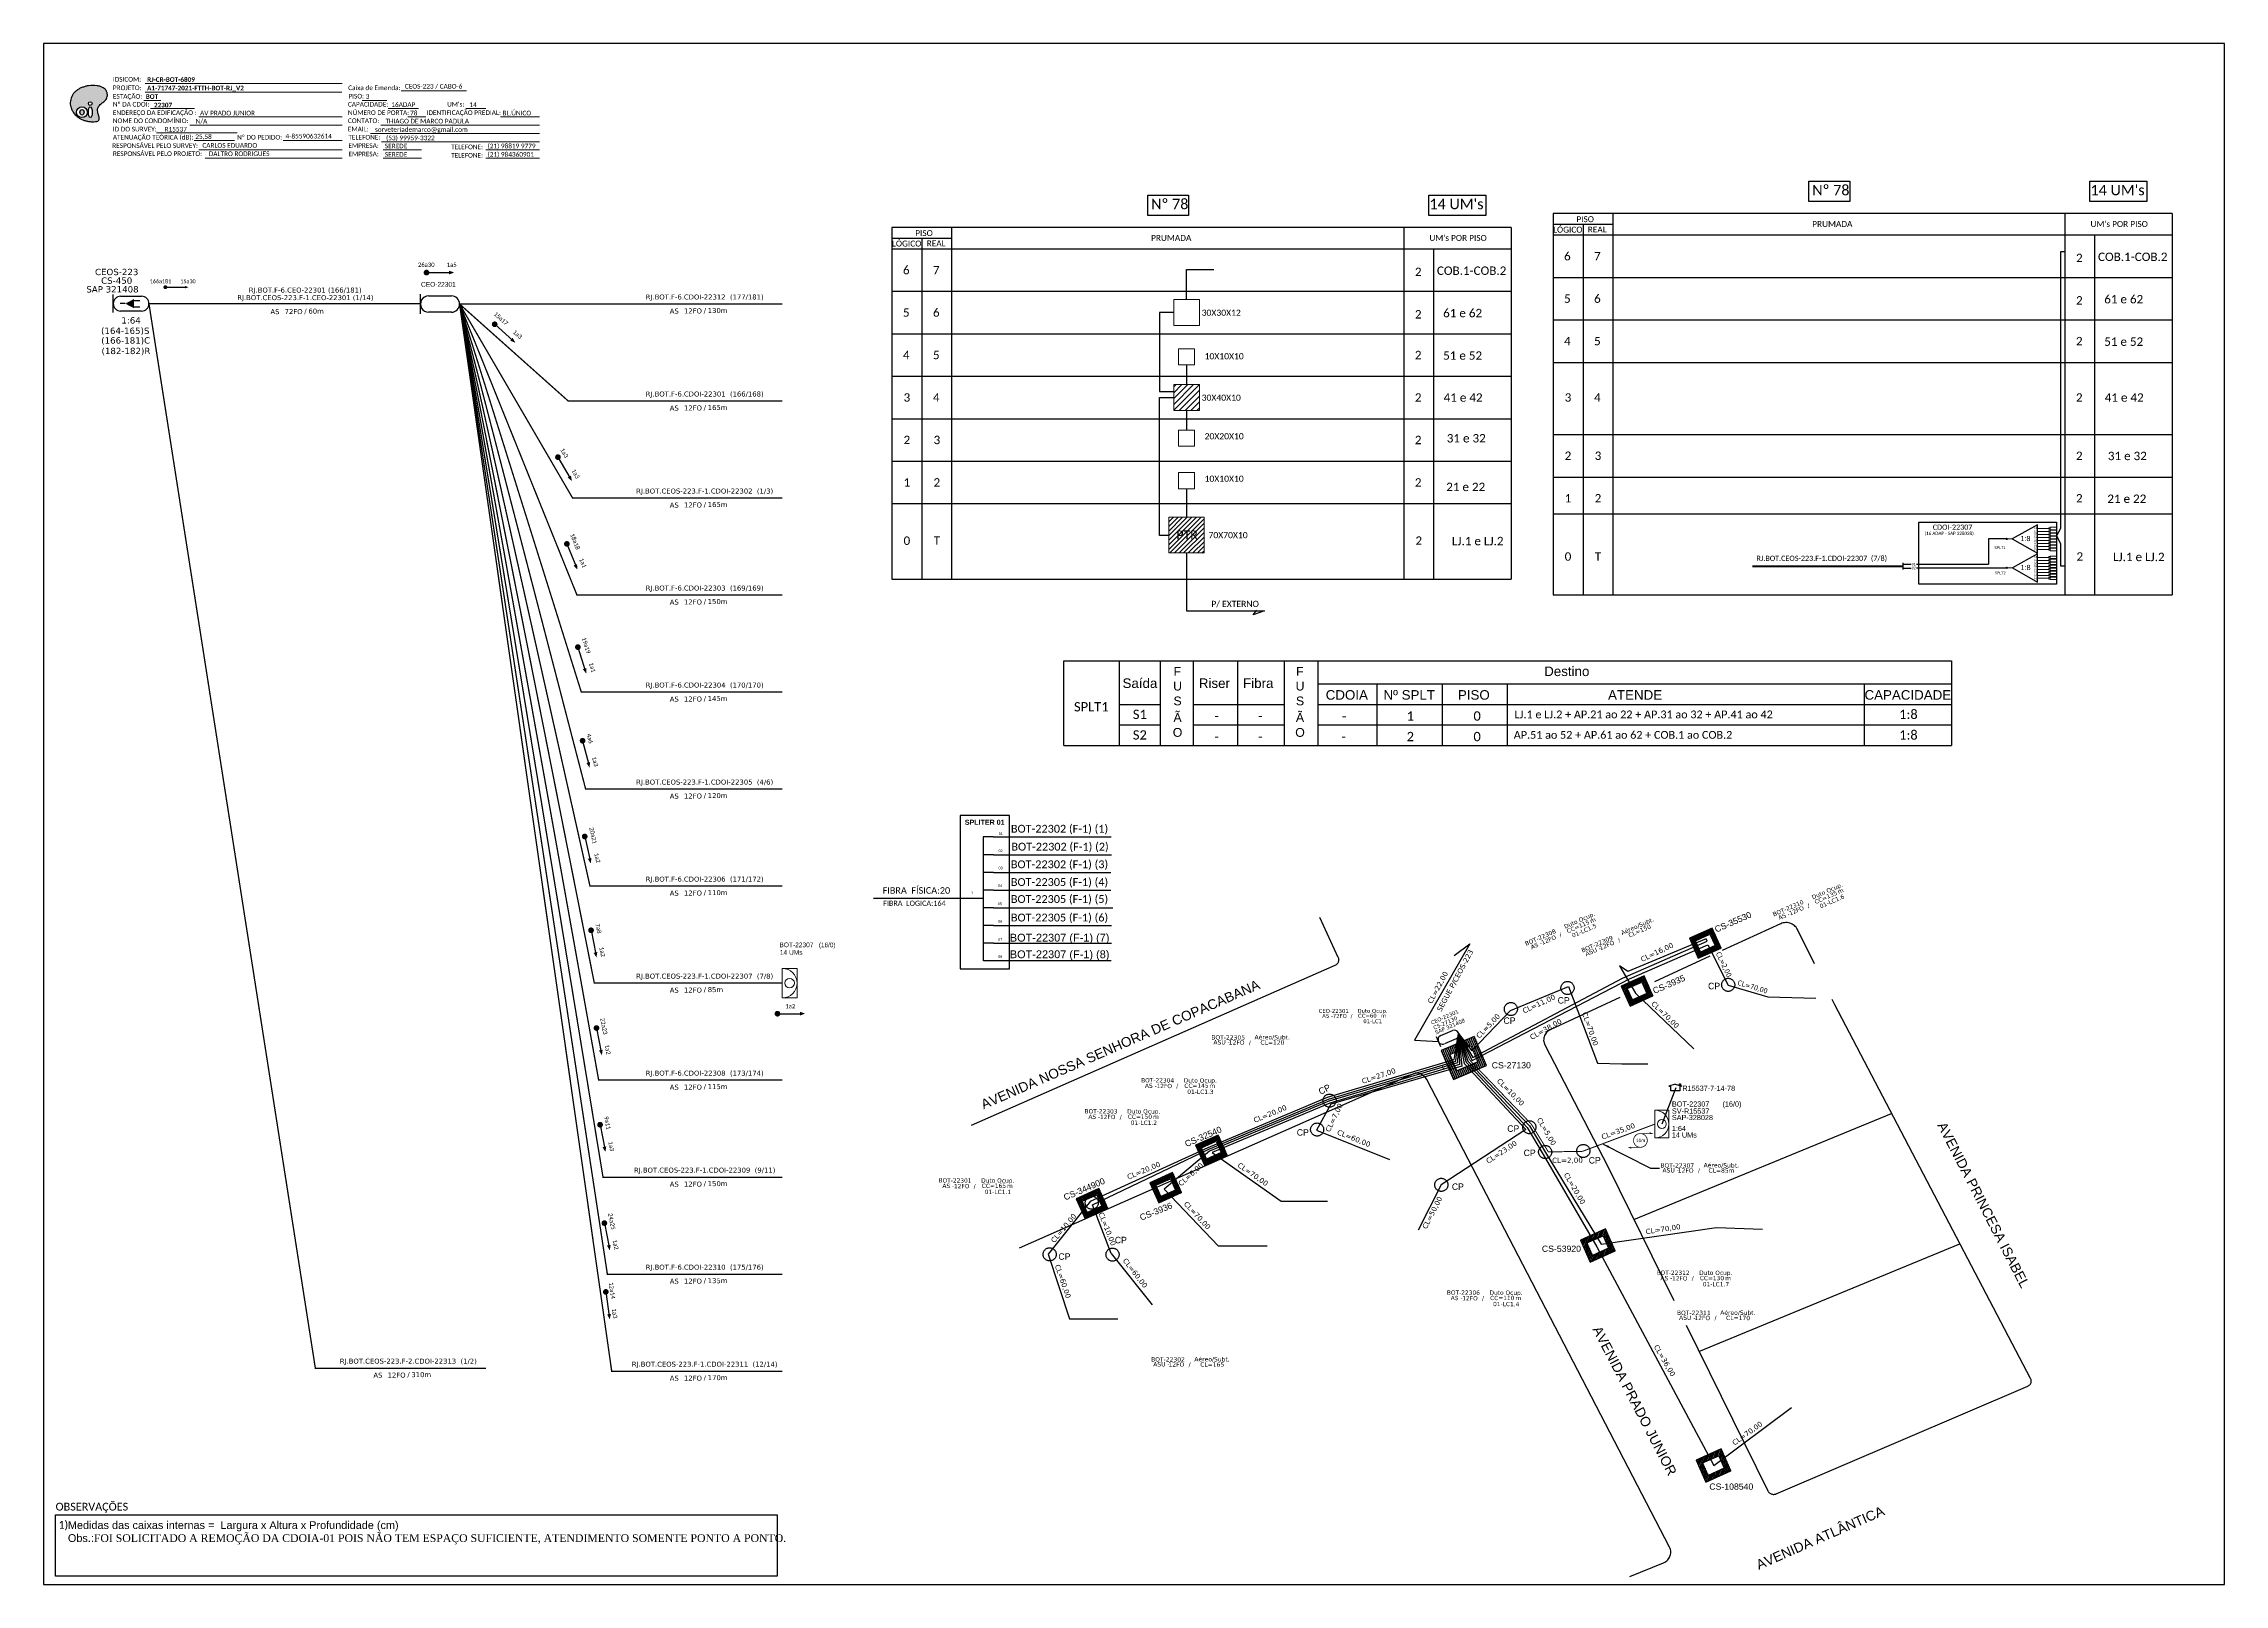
# Paper-space layout 'CDOI-22307' of a CAD drawing. Header units: millimetres. Extents: x -439 to 402, y -851 to -257.
# The model-space entities are those that its viewports show. They can reach past a viewport. Long polylines and large blocks are cut down to what shows.
import ezdxf
from ezdxf.enums import TextEntityAlignment as Align

# ---------------------------------------------------------------- set-up
doc = ezdxf.new("R2010")
doc.units = ezdxf.units.MM
doc.linetypes.add('PHANTOM2', pattern=[1.25, 0.625, -0.125, 0.125, -0.125, 0.125, -0.125])
for name, color, linetype in [('10.0-Cartográfico', 4, 'Continuous'), ('10.1-Caixas Subterrâneas', 5, 'Continuous'), ('20.4-CEOS', 1, 'Continuous'), ('20.5-CEO', 1, 'Continuous'), ('CAP a instalar', 1, 'Continuous'), ('CAP_A_INSTALAR', 1, 'Continuous'), ('CD a instalar', 1, 'Continuous'), ('CELULAS_GPON', 7, 'Continuous'), ('DROP DE CLIENTE', 140, 'Continuous'), ('Folga', 1, 'Continuous'), ('label_cabos', 7, 'Continuous'), ('Legenda', 1, 'Continuous'), ('LOGRADOURO', 5, 'Continuous'), ('SETA', 7, 'Continuous'), ('surveys', 7, 'Continuous'), ('surveys legendas', 7, 'Continuous'), ('texto', 255, 'Continuous'), ('UNIFILAR', 7, 'Continuous')]:
    doc.layers.add(name, color=color, linetype=linetype)
for name, color, linetype, lineweight in [("20.0-LEGENDA DOS CDO'S", 1, 'Continuous', 0), ('20.1-CDO_INTERIOR', 1, 'Continuous', 0), ('40.1-ETIQUETAS', 1, 'Continuous', 20)]:
    doc.layers.add(name, color=color, linetype=linetype, lineweight=lineweight)
doc.layers.add('EXTRA', color=50, linetype='Continuous', plot=False)
doc.styles.add('ARIAL', font='arial.ttf')
doc.styles.add('siredit', font='verdana.ttf')
doc.styles.add('WMF-Calibri0', font='calibri.ttf')
doc.styles.add('WMF-Calibri1', font='calibrib.ttf')
doc.linetypes.add('FENCELINE1', pattern='A,0.25,-0.1,[133,ltypeshp.shx,S=0.1,R=0,X=-0.1,Y=0],-0.1,1', length=1.45)
doc.dimstyles.new('ISO-25', dxfattribs={"dimtxt": 2.5, "dimasz": 2.5, "dimexe": 1.25, "dimexo": 0.625, "dimtad": 1, "dimtxsty": 'Standard', "dimcen": 2.5, "dimadec": 0, "dimazin": 0, "dimtfac": 1, "dimtmove": 0, "dimatfit": 3, "dimfxl": 0, "dimarcsym": 0})

# ---------------------------------------------------------------- blocks, each defined once
blk = doc.blocks.new('OI')
h = blk.add_hatch(color=40)
edge = h.paths.add_edge_path()
edge.add_spline(control_points=[(4.35, -0.67), (3.92, -0.99), (3.26, -1.5), (2.81, -2.59), (2.9, -3.5), (3.06, -4.27), (3.31, -4.85), (3.37, -5.39), (3.4, -5.88), (3.2, -6.4), (2.54, -6.61), (1.65, -6.63), (0.55, -6.67), (-0.56, -6.42), (-1.61, -6.14), (-2.77, -5.61), (-3.92, -4.77), (-4.89, -3.7), (-5.34, -2.65), (-5.6, -1.94), (-5.85, -0.96), (-5.71, 0.47), (-5.1, 2.02), (-4.14, 3.02), (-3.3, 3.61), (-2.37, 4.16), (-1.36, 4.44), (-0.56, 4.7), (0.79, 4.85), (2.24, 4.97), (3.79, 4.57), (4.67, 4.21), (5.44, 3.65), (5.76, 2.99), (6.03, 2.21), (6.01, 1.46), (5.72, 0.64), (5.31, 0.08), (4.88, -0.38), (4.51, -0.55), (4.35, -0.67)], knot_values=[0, 0, 0, 0, 1.60434, 2.417191, 3.427595, 4.282808, 4.776746, 5.304182, 5.888771, 6.258406, 6.858137, 7.79129, 8.986195, 10.124242, 11.187857, 12.242908, 13.953784, 15.414161, 16.515391, 17.349188, 17.675853, 19.552021, 21.515531, 22.568638, 23.63245, 24.621084, 25.782718, 26.745347, 27.142653, 29.870543, 31.004649, 31.921532, 32.709589, 33.801391, 34.042471, 35.192333, 35.971461, 36.628871, 37.254359, 37.836911, 37.836911, 37.836911, 37.836911], degree=3, periodic=0)
h.paths.add_polyline_path([(1.13, -0.87, -1), (-0.04, -0.87, -1)], flags=16)
edge = h.paths.add_edge_path(flags=16)
edge.add_ellipse((0.56, -3.59), major_axis=(-0.02, 1.71), ratio=0.361305, start_angle=0, end_angle=360)
h.paths.add_polyline_path([(-0.36, -3.62, -1), (-3.8, -3.62, -1)], flags=16)
edge = h.paths.add_edge_path(flags=0)
edge.add_ellipse((-2.08, -3.62), major_axis=(0, 0.885), ratio=0.758294, start_angle=0, end_angle=360)
at = {"color": 40}
for centre, radius in [((-2.08, -3.62), 1.72), ((0.54, -0.87), 0.587)]:
    blk.add_circle(centre, radius, dxfattribs=at)
blk.add_ellipse((-2.08, -3.62), major_axis=(0, 0.885), ratio=0.758294, start_param=-3.141592653589792, end_param=3.141592653589792, dxfattribs=at)
blk.add_ellipse((0.56, -3.59), major_axis=(-0.02, 1.71), ratio=0.361305, dxfattribs=at)
at = {"color": 40, "start_tangent": (-0.800898, -0.598801), "end_tangent": (-0.800898, -0.598801)}
blk.add_spline([(4.35, -0.67), (3.2, -1.78), (2.9, -2.54), (2.92, -3.55), (3.12, -4.38), (3.28, -4.85), (3.37, -5.37), (3.35, -5.95), (3.2, -6.29), (2.66, -6.55), (1.73, -6.63), (0.54, -6.62), (-0.58, -6.41), (-1.6, -6.11), (-2.56, -5.67), (-3.95, -4.67), (-4.89, -3.56), (-5.37, -2.56), (-5.64, -1.78), (-5.72, -1.46), (-5.63, 0.42), (-4.84, 2.22), (-4.13, 2.99), (-3.27, 3.62), (-2.4, 4.09), (-1.3, 4.47), (-0.37, 4.72), (0.02, 4.77), (2.75, 4.8), (3.85, 4.53), (4.69, 4.16), (5.31, 3.68), (5.85, 2.73), (5.93, 2.5), (5.94, 1.35), (5.67, 0.62), (5.29, 0.08), (4.84, -0.36), (4.35, -0.67)], degree=3, dxfattribs=at)
blk = doc.blocks.new('ETIQUETA_RS5F')
at = {"layer": '40.1-ETIQUETAS', "color": 0, "style": 'siredit'}
blk.add_text('/', height=1.5, dxfattribs=at).set_placement((1.58, -1.95), align=Align.MIDDLE_RIGHT)
for tag, p in [('ETIQUETA_R_SECUNDARIA', (1.21, 2.1)), ('ETIQUETA_R_PRIMARIA', (1.21, 4.1)), ('F_ATIVAS/F_MORTAS', (1.14, -4.24))]:
    blk.add_attdef(tag, text='', height=1.5, dxfattribs=at).set_placement(p, align=Align.MIDDLE_CENTER)
for tag, p in [('TIPO_CABO', (-6.58, -2.12)), ('CAP_CABO', (0.4, -2.09))]:
    blk.add_attdef(tag, text='', height=1.5, dxfattribs=at).set_placement(p, align=Align.MIDDLE_RIGHT)
for tag, p in [('FUSÃO_1', (0.85, -8.39)), ('FUSÃO_2', (0.85, -10.6)), ('FUSÃO_3', (0.85, -12.93)), ('FUSÃO_4', (0.85, -15.14)), ('FUSÃO_5', (0.85, -17.16))]:
    blk.add_attdef(tag, text='', height=1.5, dxfattribs=at).set_placement(p, align=Align.CENTER)
blk.add_attdef('METROS', text='', height=1.5, dxfattribs=at).set_placement((2.14, -1.95), align=Align.MIDDLE_LEFT)
blk = doc.blocks.new('CEOS_RP_CT_DRT')
at = {"layer": '20.4-CEOS', "color": 0}
for p, q in [((-4.54, 1.19), (-1.19, 1.19)), ((-1.19, -1.19), (-4.54, -1.19))]:
    blk.add_line(p, q, dxfattribs=at)
for points in [[(-5.73, -1.43), (-5.73, 1.44)], [(-3.79, 0), (-4.59, 0)], [(-2.47, 0.48), (-1.45, 0.48)], [(-2.47, -0.52), (-1.45, -0.52)]]:
    blk.add_lwpolyline(points, dxfattribs=at)
blk.add_lwpolyline([(-3.79, 0, 0, 1.47, 0), (-2.41, 0, 1.47, 1.47, 0)], format="xyseb", dxfattribs=at)
for centre, start, end in [((-4.54, 0), 90, 270), ((-1.19, 0), 270, 90)]:
    blk.add_arc(centre, 1.19, start, end, dxfattribs=at)
at = {"layer": '20.4-CEOS', "color": 7, "style": 'siredit'}
for tag, p in [('Nº_DA_CEOS', (-2.86, 5.6)), ('LOCAL', (-2.86, 4.24)), ('SAP', (-2.86, 2.78)), ('RACIO_SPLITAGEM', (-2.86, -1.88)), ('FIBRAS_SPLITTER', (-2.86, -3.58)), ('RESERVA_FINAIS', (-2.86, -6.39)), ('FIBRAS_TOP_C', (-2.86, -5.08))]:
    blk.add_attdef(tag, text='', height=1.01, dxfattribs=at).set_placement(p, align=Align.TOP_CENTER)
blk = doc.blocks.new('MHMZ')
at = {"color": 0, "linetype": 'PHANTOM2'}
blk.add_circle((0, 0), 0.0000101, dxfattribs=at)
blk = doc.blocks.new('*X70')
at = {"color": 0, "linetype": 'Continuous'}
for p, q in [((-1.25, 0.34099), (-0.49099, 1.1)), ((-1.25, 0.517767), (-0.667767, 1.1)), ((-1.25, 0.694544), (-0.844544, 1.1)), ((-1.25, 0.87132), (-1.02132, 1.1)), ((-1.25, 1.048097), (-1.198097, 1.1)), ((-1.25, 0.164214), (-0.8035, 0.610714)), ((-1.25, -0.012563), (-0.8035, 0.433937)), ((-1.25, -0.18934), (-0.8035, 0.25716)), ((-1.25, -0.366117), (-0.8035, 0.080383)), ((-0.789214, 0.625), (-0.314214, 1.1)), ((-0.612437, 0.625), (-0.137437, 1.1)), ((-0.43566, 0.625), (0.03934, 1.1)), ((-0.258883, 0.625), (0.216117, 1.1)), ((-0.082107, 0.625), (0.392893, 1.1)), ((0.09467, 0.625), (0.56967, 1.1)), ((0.271447, 0.625), (0.746447, 1.1)), ((0.448223, 0.625), (0.923223, 1.1)), ((0.625, 0.625), (1.1, 1.1)), ((0.801777, 0.625), (1.25, 1.073223)), ((0.8035, 0.449947), (1.25, 0.896447)), ((0.8035, 0.27317), (1.25, 0.71967)), ((0.8035, 0.096393), (1.25, 0.542893)), ((0.8035, -0.080383), (1.25, 0.366117)), ((0.8035, -0.25716), (1.25, 0.18934)), ((0.8035, -0.433937), (1.25, 0.012563)), ((-1.25, -0.542893), (-0.8035, -0.096393)), ((-1.25, -0.71967), (-0.8035, -0.27317)), ((-1.25, -0.896447), (-0.8035, -0.449947)), ((-1.25, -1.073223), (-0.801777, -0.625)), ((-1.1, -1.1), (-0.625, -0.625)), ((-0.923223, -1.1), (-0.448223, -0.625)), ((-0.746447, -1.1), (-0.271447, -0.625)), ((-0.56967, -1.1), (-0.09467, -0.625)), ((-0.392893, -1.1), (0.082107, -0.625)), ((-0.216117, -1.1), (0.258883, -0.625)), ((-0.03934, -1.1), (0.43566, -0.625)), ((0.137437, -1.1), (0.612437, -0.625)), ((0.314214, -1.1), (0.789214, -0.625)), ((0.49099, -1.1), (1.25, -0.34099)), ((0.667767, -1.1), (1.25, -0.517767)), ((0.8035, -0.610714), (1.25, -0.164214)), ((0.844544, -1.1), (1.25, -0.694544)), ((1.02132, -1.1), (1.25, -0.87132)), ((1.198097, -1.1), (1.25, -1.048097))]:
    blk.add_line(p, q, dxfattribs=at)
blk = doc.blocks.new('MANHOLE_MQ')
at = {"color": 0, "linetype": 'Continuous'}
for p, q in [((0.00000623, 0.00000569), (-0.00000627, 0.00000569)), ((-0.00000627, 0.00000569), (-0.00000627, -0.00000531)), ((-0.00000404, 0.00000331), (0.00000399, 0.00000331)), ((-0.00000404, -0.00000294), (-0.00000404, 0.00000331)), ((0.00000399, 0.00000331), (0.00000399, -0.00000294)), ((0.00000623, -0.00000531), (0.00000623, 0.00000569)), ((-0.00000627, -0.00000531), (0.00000623, -0.00000531)), ((0.00000399, -0.00000294), (-0.00000404, -0.00000294)), ((0.00000399, -0.00000294), (0.00000399, -0.00000294))]:
    blk.add_line(p, q, dxfattribs=at)
at = {"color": 0, "linetype": 'Continuous', "xscale": 5e-06, "yscale": 5e-06, "zscale": 1e-05}
blk.add_blockref('*X70', (-0.00000002, 0.00000019), dxfattribs=at)
blk = doc.blocks.new('Inst CB DT OCUP CFOA-SM-AS-80-TS-24')
at = {"layer": 'label_cabos', "color": 0, "style": 'siredit'}
for tag, flags, p in [('ID_ATIVIDADE', 3, (1.31, 2.67)), ('FATOR', 1, (11.56, 2.55))]:
    blk.add_attdef(tag, text='', height=1, rotation=359.69, dxfattribs=dict(at, flags=flags)).set_placement(p, align=Align.MIDDLE_CENTER)
for tag, p in [('TIPO_CABO', (1.76, 0)), ('DESTINO_CABO', (3.13, 1.26)), ('CABO', (4.69, -0.05)), ('/', (7.71, -0.05)), ('LANCE', (10.91, 0)), ('TIPO_CABO', (13.11, 1.24)), ('UND', (15.96, 0)), ('FID', (13.15, -1.41))]:
    blk.add_attdef(tag, text='', height=1, rotation=359.69, dxfattribs=at).set_placement(p, align=Align.MIDDLE_CENTER)
blk.add_attdef('QTDE', (12.43, -0.47), '', height=1, rotation=359.69, dxfattribs=at)
blk = doc.blocks.new('Inst CB DT OCUP CFOA-SM-AS-80-TS-72')
at = {"layer": 'label_cabos', "color": 0, "style": 'siredit'}
for tag, flags, p in [('ID_ATIVIDADE', 3, (1.31, 2.67)), ('FATOR', 1, (11.56, 2.55))]:
    blk.add_attdef(tag, text='', height=1, rotation=359.69, dxfattribs=dict(at, flags=flags)).set_placement(p, align=Align.MIDDLE_CENTER)
for tag, p in [('TIPO_CABO', (1.76, 0)), ('DESTINO_CABO', (3.13, 1.26)), ('CABO', (4.69, -0.05)), ('/', (7.71, -0.05)), ('LANCE', (10.91, 0)), ('TIPO_CABO', (13.11, 1.24)), ('UND', (15.96, 0)), ('FID', (13.15, -1.41))]:
    blk.add_attdef(tag, text='', height=1, rotation=359.69, dxfattribs=at).set_placement(p, align=Align.MIDDLE_CENTER)
blk.add_attdef('QTDE', (12.43, -0.47), '', height=1, rotation=359.69, dxfattribs=at)
blk = doc.blocks.new('LEGENDA DOS CABOS')
at = {"layer": 'EXTRA', "color": 0, "style": 'siredit'}
for tag, p in [('ID', (4.6, 0.97)), ('XX', (9.03, 0.97))]:
    blk.add_attdef(tag, text='', height=0.48, rotation=359.69, dxfattribs=at).set_placement(p, align=Align.MIDDLE_CENTER)
at = {"layer": 'Legenda', "color": 0, "style": 'siredit'}
for tag, p in [('TIPO_CABO', (1.31, 0)), ('CABO', (4.69, -0.05)), ('/', (6.81, -0.05)), ('METROS', (10.03, -0.05))]:
    blk.add_attdef(tag, text='', height=0.8, rotation=359.69, dxfattribs=at).set_placement(p, align=Align.MIDDLE_CENTER)
blk = doc.blocks.new('A$C07E14978')
at = {"layer": 'Folga', "color": 0, "const_width": 0.137}
for points in [[(2.23, 0.28), (0.03, 0.28), (0.47, 0.06)], [(2.23, 2.92), (4.42, 2.92), (3.98, 3.13)]]:
    blk.add_lwpolyline(points, dxfattribs=at)
at = {"layer": 'Folga', "color": 0, "const_width": 0.146}
blk.add_lwpolyline([(2.23, 2.92, 1.000012), (2.23, 0.28, 0.999978)], format="xyb", close=True, dxfattribs=at)
at = {"layer": 'Folga', "color": 0}
blk.add_text('10m', height=0.659, dxfattribs=at).set_placement((1.38, 1.27))
blk = doc.blocks.new('SPLT_1-8_SC-APC')
at = {"color": 1, "lineweight": 0}
blk.add_lwpolyline([(-17.04, -7.55), (-19.26, -7.55)], dxfattribs=at)
at = {"color": 1}
blk.add_lwpolyline([(-7.37, -2.1), (-17.04, -7.55), (-7.37, -13), (-7.37, -2.1)], dxfattribs=at)
at = {"color": 3, "lineweight": 0}
for points in [[(-2.99, -3.51), (-7.37, -3.51)], [(-7.37, -4.66), (-2.99, -4.66)], [(-7.37, -5.82), (-2.99, -5.82)], [(-7.37, -6.97), (-2.99, -6.97)], [(-7.37, -8.12), (-2.99, -8.12)], [(-2.41, -3.02), (-2.41, -4)], [(-2.41, -3.02), (0, -3.02)], [(-2.41, -4), (0, -4)], [(-2.41, -4.17), (-2.41, -5.16)], [(-2.41, -4.17), (0, -4.17)], [(-2.41, -5.16), (0, -5.16)], [(-2.41, -5.32), (-2.41, -6.31)], [(-2.41, -5.32), (0, -5.32)], [(-2.41, -6.31), (0, -6.31)], [(-2.41, -6.48), (-2.41, -7.46)], [(-2.41, -6.48), (0, -6.48)], [(-2.41, -7.46), (0, -7.46)], [(-2.41, -7.63), (-2.41, -8.62)], [(-2.41, -7.63), (0, -7.63)], [(-7.37, -9.28), (-2.99, -9.28)], [(-7.37, -10.43), (-2.99, -10.43)], [(-7.37, -11.58), (-2.99, -11.58)], [(-2.41, -8.62), (0, -8.62)], [(-2.41, -8.78), (-2.41, -9.77)], [(-2.41, -8.78), (0, -8.78)], [(-2.41, -9.77), (0, -9.77)], [(-2.41, -9.94), (-2.41, -10.92)], [(-2.41, -9.94), (0, -9.94)], [(-2.41, -10.92), (0, -10.92)], [(-2.41, -11.09), (-2.41, -12.08)], [(-2.41, -11.09), (0, -11.09)], [(-2.41, -12.08), (0, -12.08)]]:
    blk.add_lwpolyline(points, dxfattribs=at)
for points in [[(-2.99, -3.22), (-2.41, -3.22), (-2.41, -3.8), (-2.99, -3.8)], [(-2.99, -4.38), (-2.41, -4.38), (-2.41, -4.95), (-2.99, -4.95)], [(-2.99, -5.53), (-2.41, -5.53), (-2.41, -6.1), (-2.99, -6.1)], [(-2.99, -6.68), (-2.41, -6.68), (-2.41, -7.26), (-2.99, -7.26)], [(-2.99, -7.84), (-2.41, -7.84), (-2.41, -8.41), (-2.99, -8.41)], [(-2.99, -8.99), (-2.41, -8.99), (-2.41, -9.56), (-2.99, -9.56)], [(-2.99, -10.14), (-2.41, -10.14), (-2.41, -10.72), (-2.99, -10.72)], [(-2.99, -11.3), (-2.41, -11.3), (-2.41, -11.87), (-2.99, -11.87)]]:
    blk.add_lwpolyline(points, close=True, dxfattribs=at)
at = {"color": 1, "style": 'ARIAL'}
for s, height, p in [('1:8', 2, (-13.91, -8.4)), ('S1', 0.75, (-8.74, -3.78)), ('S2', 0.75, (-8.74, -4.97)), ('S3', 0.75, (-8.74, -6.18)), ('S4', 0.75, (-8.74, -7.36)), ('S5', 0.75, (-8.74, -8.57)), ('S6', 0.75, (-8.74, -9.69)), ('S7', 0.75, (-8.74, -10.78)), ('S8', 0.75, (-8.74, -11.9))]:
    blk.add_text(s, height=height, dxfattribs=at).set_placement(p)

msp = doc.modelspace()

# ---------------------------------------------------------------- hatches: boundary and pattern name
h = msp.add_hatch()
h.set_pattern_fill('LINE', color=1, scale=0.5, angle=45)
h.set_pattern_definition([(45, (-6402.6591, 3230.3108), (-1.122532, 1.122532), [])])
h.paths.add_polyline_path([(-840.36, -37.2), (-850.26, -37.2), (-850.26, -47.24), (-840.36, -47.24)])
h = msp.add_hatch()
h.set_pattern_fill('ANSI31', color=1, scale=10, style=0)
h.set_pattern_definition([(45, (-1463.7242, -486.1304), (-0.8838835, 0.8838835), [])])
h.paths.add_polyline_path([(-852.1, -102.17), (-838.53, -102.17), (-838.53, -88.41), (-852.1, -88.41)])
h.paths.add_polyline_path([(-850.1, -97.81), (-840.02, -97.81), (-840.02, -92.66), (-850.1, -92.66)], flags=24)
h = msp.add_hatch(color=3)
h.dxf.hatch_style = 1
edge = h.paths.add_edge_path()
edge.add_arc((-529.05, -96.76), 0.256, -180, 180, ccw=False)
h = msp.add_hatch(color=3)
h.dxf.hatch_style = 1
edge = h.paths.add_edge_path()
edge.add_arc((-529.02, -107.91), 0.256, 0, 360)

# ---------------------------------------------------------------- linework, layer by layer
at = {"color": 1}
msp.add_line((-569.01, -106.03), (-569.01, -108.59), dxfattribs=at)
for p, q in [((-892.63, -143.79), (-550.36, -143.79)), ((-892.63, -176.42), (-892.63, -143.79)), ((-871.31, -143.79), (-871.31, -176.42)), ((-855.54, -143.79), (-855.54, -176.42)), ((-842.6, -176.42), (-842.6, -143.79)), ((-825.69, -143.79), (-825.69, -176.42)), ((-807.66, -143.79), (-807.66, -176.42)), ((-794.7, -143.79), (-794.7, -176.42)), ((-550.36, -143.79), (-550.36, -176.42)), ((-794.7, -152.61), (-550.36, -152.61)), ((-771.89, -152.61), (-771.89, -176.42)), ((-746.75, -152.61), (-746.75, -176.42)), ((-721.65, -152.61), (-721.65, -176.42)), ((-583.94, -152.61), (-583.94, -176.42)), ((-871.31, -160.55), (-855.54, -160.55)), ((-842.6, -160.55), (-807.66, -160.55)), ((-794.7, -160.55), (-550.36, -160.55)), ((-892.63, -176.42), (-550.36, -176.42)), ((-871.31, -168.49), (-855.54, -168.49)), ((-842.6, -168.49), (-807.66, -168.49)), ((-794.7, -168.49), (-550.36, -168.49))]:
    msp.add_line(p, q)
at = {"color": 0}
for p, q in [((-1281.44, -472.97), (-1003.19, -472.97)), ((-1281.44, -496.68), (-1281.44, -472.97)), ((-1003.19, -472.97), (-1003.19, -496.68)), ((-1003.19, -496.68), (-1281.44, -496.68))]:
    msp.add_line(p, q, dxfattribs=at)
msp.add_lwpolyline([(-1286.07, -499.81), (-445.07, -499.81), (-445.07, 94.19), (-1286.07, 94.19)], close=True)
at = {"color": 7, "lineweight": 0}
for points in [[(-1246.94, 78.79), (-1170.96, 78.79)], [(-1148.15, 76.01), (-1123.01, 76.01)], [(-1247.47, 72.24), (-1240.92, 72.24)], [(-1246.97, 75.52), (-1171.01, 75.52)], [(-1244.81, 69.17), (-1227.84, 69.17)], [(-1163.19, 72.28), (-1153.71, 72.28)], [(-1153.14, 69.17), (-1141.52, 69.17)], [(-1123.2, 69.17), (-1115.53, 69.17)], [(-1242.49, 59.75), (-1211.44, 59.75)], [(-1229.65, 62.82), (-1170.98, 62.82)], [(-1226.24, 65.93), (-1170.98, 65.93)], [(-1160.06, 59.58), (-1094.8, 59.58)], [(-1156.02, 62.82), (-1094.8, 62.82)], [(-1145.56, 65.93), (-1138.61, 65.93)], [(-1109.86, 65.93), (-1094.82, 65.93)], [(-1227.96, 56.79), (-1212.45, 56.79)], [(-1226.24, 53.23), (-1170.98, 53.23)], [(-1193.73, 56.79), (-1170.96, 56.79)], [(-1155.78, 56.34), (-1094.8, 56.34)], [(-1155.17, 53.23), (-1140.37, 53.23)], [(-1115.57, 53.23), (-1094.8, 53.23)], [(-1223.75, 49.99), (-1170.98, 49.99)], [(-1155.17, 49.99), (-1140.37, 49.99)], [(-1115.57, 49.99), (-1094.8, 49.99)]]:
    msp.add_lwpolyline(points, dxfattribs=at)
at = {"color": 2}
for points in [[(-860.24, 35.78), (-844.52, 35.78), (-844.52, 27.96), (-860.24, 27.96)], [(-751.86, 35.78), (-729.94, 35.78), (-729.94, 27.96), (-751.86, 27.96)], [(-605.29, 41.14), (-589.57, 41.14), (-589.57, 33.32), (-605.29, 33.32)], [(-496.91, 41.14), (-474.99, 41.14), (-474.99, 33.32), (-496.91, 33.32)]]:
    msp.add_lwpolyline(points, close=True, dxfattribs=at)
at = {"color": 0}
for points in [[(-465.17, 28.66), (-703.98, 28.66)], [(-720.12, 23.3), (-958.94, 23.3)], [(-958.94, 19.19), (-935.79, 19.19)], [(-703.98, 24.55), (-680.84, 24.55)]]:
    msp.add_lwpolyline(points, dxfattribs=at)
for points in [[(-703.98, 28.66), (-703.98, 20.44)], [(-680.84, 20.44), (-680.84, 28.66)], [(-506.6, 28.66), (-506.6, 20.44)], [(-465.17, 28.66), (-465.17, 20.44)], [(-958.94, 23.3), (-958.94, 15.07)], [(-947.36, 19.19), (-947.36, 15.07)], [(-935.79, 15.07), (-935.79, 23.3)], [(-761.55, 23.3), (-761.55, 15.07)], [(-720.12, 23.3), (-720.12, 15.07)], [(-703.98, 20.44), (-703.98, -118.32)], [(-703.98, 20.44), (-465.17, 20.44)], [(-692.41, 24.55), (-692.41, 20.44)], [(-692.41, 20.44), (-692.41, -118.32)], [(-680.84, -118.32), (-680.84, 20.44)], [(-506.6, 20.44), (-506.6, -118.32)], [(-495.03, -118.32), (-495.03, 20.44)], [(-465.17, 20.44), (-465.17, -118.32)], [(-958.94, 15.07), (-958.94, -112.22)], [(-958.94, 15.07), (-720.12, 15.07)], [(-947.36, 15.07), (-947.36, -112.22)], [(-935.79, -112.22), (-935.79, 15.07)], [(-761.55, 15.07), (-761.55, -112.22)], [(-749.98, -112.22), (-749.98, 15.07)], [(-720.12, 15.07), (-720.12, -112.22)], [(-703.98, 4.07), (-465.17, 4.07)], [(-958.94, -1.3), (-720.12, -1.3)], [(-703.98, -12.31), (-465.17, -12.31)], [(-958.94, -17.67), (-720.12, -17.67)], [(-703.98, -28.68), (-465.17, -28.68)], [(-958.94, -34.04), (-720.12, -34.04)], [(-958.94, -50.41), (-720.12, -50.41)], [(-703.98, -56.52), (-465.17, -56.52)], [(-958.94, -66.78), (-720.12, -66.78)], [(-703.98, -72.89), (-465.17, -72.89)], [(-958.94, -83.16), (-720.12, -83.16)], [(-703.98, -87.07), (-465.17, -87.07)], [(-958.94, -112.22), (-720.12, -112.22)], [(-703.98, -118.32), (-465.17, -118.32)]]:
    msp.add_lwpolyline(points)
at = {"color": 3}
for points in [[(-506.59, 13.94), (-508.24, 13.94), (-508.25, -49.31)], [(-845.32, -4.45), (-845.32, 7.14), (-834.76, 7.14)], [(-850.27, -9.47), (-855.76, -9.47), (-855.76, -39.88), (-850.26, -39.88)], [(-845.31, -29.55), (-845.31, -37.11)], [(-852.1, -95.48), (-855.71, -95.48), (-855.71, -42.22), (-850.26, -42.22)], [(-845.31, -47.24), (-845.31, -54.8)], [(-508.25, -49.31), (-508.25, -92.78)], [(-845.32, -77.39), (-845.32, -88.41)], [(-529.08, -96.76), (-536.03, -96.76), (-536.03, -106.51)], [(-508.25, -92.78), (-509.82, -95.52), (-508.25, -98.55)], [(-508.25, -98.55), (-508.25, -107.18), (-506.6, -107.18)], [(-569.01, -106.51), (-565.85, -106.51)], [(-563.78, -106.51), (-536.03, -106.51)]]:
    msp.add_lwpolyline(points, dxfattribs=at)
at = {"color": 7}
for points, const_width in [([(-1239.48, 0.29, 1), (-1238.72, 0.29, 1)], 0.754), ([(-1138.97, 5.92, 1), (-1137.87, 5.92, 1)], 1.1), ([(-1112.53, -13.64, 1), (-1111.71, -14.37, 1)], 1.1), ([(-1087.99, -64.74, 1), (-1087.43, -65.69, 1)], 1.1), ([(-1084.47, -98.17, 1), (-1084.06, -99.19, 1)], 1.1), ([(-1080.2, -137.94, 1), (-1079.87, -138.99, 1)], 1.1), ([(-1078.36, -174.04, 1), (-1078.08, -175.1, 1)], 1.1), ([(-1077.53, -210.93, 1), (-1077.29, -212, 1)], 1.1), ([(-1075.06, -247.1, 1), (-1074.85, -248.18, 1)], 1.1), ([(-1072.98, -284.78, 1), (-1072.77, -285.86, 1)], 1.1), ([(-1003.62, -279.8, 1), (-1002.52, -279.8, 1)], 1.1), ([(-1071.59, -322.06, 1), (-1071.38, -323.14, 1)], 1.1), ([(-1069.92, -359.99, 1), (-1069.71, -361.07, 1)], 1.1), ([(-1069.33, -386.5, 1), (-1069.18, -387.58, 1)], 1.1)]:
    msp.add_lwpolyline(points, format="xyb", close=True, dxfattribs=dict(at, const_width=const_width))
at = {"color": 7, "lineweight": 0}
msp.add_lwpolyline([(-840.36, -4.45), (-850.27, -4.45), (-850.27, -14.49), (-840.36, -14.49)], close=True, dxfattribs=at)
at = {"lineweight": 0}
for points in [[(-842.24, -23.42), (-848.37, -23.42), (-848.37, -29.63), (-842.24, -29.63)], [(-842.24, -54.8), (-848.37, -54.8), (-848.37, -61.01), (-842.24, -61.01)], [(-842.25, -71.17), (-848.38, -71.17), (-848.38, -77.39), (-842.25, -77.39)]]:
    msp.add_lwpolyline(points, close=True, dxfattribs=at)
at = {"color": 1, "lineweight": 0}
for points in [[(-840.36, -37.2), (-850.26, -37.2), (-850.26, -47.24), (-840.36, -47.24)], [(-852.1, -88.41), (-838.53, -88.41), (-838.53, -102.17), (-852.1, -102.17)]]:
    msp.add_lwpolyline(points, close=True, dxfattribs=at)
at = {"color": 1}
msp.add_lwpolyline([(-562.92, -90.3), (-509.79, -90.3), (-509.79, -114.2), (-562.92, -114.2)], close=True, dxfattribs=at)
for points in [[(-845.32, -102.17), (-845.32, -124.48), (-815.18, -124.48)], [(-819.59, -126.07), (-818.19, -124.24)], [(-815.18, -124.48), (-819.59, -126.07)]]:
    msp.add_lwpolyline(points, dxfattribs=at)
msp.add_lwpolyline([(-627.07, -107.35, 0.8, 0.8, 0), (-569.01, -107.35, 0.8, 0.8, 0)], format="xyseb", dxfattribs=at)
at = {"color": 2}
for points in [[(-569.01, -107.98), (-565.85, -107.98)], [(-529.1, -107.98), (-563.78, -107.98)]]:
    msp.add_lwpolyline(points, dxfattribs=at)
at = {"color": 7}
msp.add_lwpolyline([(-932.55, -262.46), (-913.55, -262.46), (-913.55, -203.44), (-932.55, -203.44)], close=True, dxfattribs=at)
at = {"color": 3}
for centre in [(-529.05, -96.76), (-529.02, -107.91)]:
    msp.add_circle(centre, 0.256, dxfattribs=at)
at = {"layer": '10.0-Cartográfico'}
for p, q in [((-672.78, -359.19), (-573.38, -318.22)), ((-647.7, -409.97), (-547.15, -368.53))]:
    msp.add_line(p, q, dxfattribs=at)
for points in [[(-928.27, -322.74), (-787.95, -261.06), (-787.73, -260.95), (-787.51, -260.81), (-787.32, -260.67), (-787.15, -260.49), (-786.98, -260.31), (-786.86, -260.1), (-786.74, -259.9), (-786.67, -259.67), (-786.6, -259.44), (-786.56, -259.22), (-786.56, -258.97), (-786.59, -258.74), (-786.62, -258.5), (-786.69, -258.27), (-786.77, -258.14), (-793.85, -242.75)], [(-603.13, -260.59), (-609.7, -247.32), (-609.95, -246.89), (-610.22, -246.49), (-610.54, -246.13), (-610.91, -245.79), (-611.31, -245.51), (-611.75, -245.26), (-612.22, -245.04), (-612.68, -244.89), (-613.17, -244.76), (-613.68, -244.7), (-614.2, -244.68), (-614.71, -244.71), (-615.19, -244.78), (-615.7, -244.9), (-616.16, -245.09), (-616.31, -245.13), (-638.74, -255.45)], [(-643.48, -257.63), (-664.87, -267.47)], [(-678.21, -273.6), (-704.87, -285.86), (-705.33, -286.1), (-705.74, -286.37), (-706.13, -286.67), (-706.46, -287.01), (-706.78, -287.4), (-707.04, -287.81), (-707.25, -288.24), (-707.42, -288.69), (-707.51, -289.15), (-707.58, -289.62), (-707.59, -290.1), (-707.54, -290.57), (-707.43, -291.02), (-707.28, -291.47), (-707.11, -291.85)], [(-652.67, -399.91), (-621.13, -463.79), (-621, -464.01), (-620.85, -464.19), (-620.7, -464.37), (-620.51, -464.55), (-620.31, -464.71), (-620.09, -464.82), (-619.87, -464.93), (-619.62, -465.01), (-619.38, -465.08), (-619.13, -465.1), (-618.87, -465.12), (-618.62, -465.09), (-618.38, -465.07), (-618.11, -465), (-617.87, -464.9), (-520.93, -423.44), (-520.71, -423.33), (-520.5, -423.19), (-520.3, -423.05), (-520.13, -422.87), (-519.97, -422.69), (-519.82, -422.48), (-519.73, -422.28), (-519.63, -422.05), (-519.56, -421.83), (-519.54, -421.6), (-519.52, -421.35), (-519.55, -421.13), (-519.58, -420.88), (-519.65, -420.65), (-519.78, -420.41), (-595.31, -276.41)], [(-595.31, -276.41), (-596.35, -274.31)], [(-707.11, -291.85), (-682.75, -339), (-657.37, -390.41)], [(-757.18, -302.68), (-909.9, -370.25)], [(-674.34, -496.8), (-661.37, -491.48), (-660.91, -491.25), (-660.5, -491), (-660.11, -490.7), (-659.75, -490.36), (-659.44, -489.99), (-659.15, -489.58), (-658.94, -489.15), (-658.78, -488.72), (-658.63, -488.27), (-658.57, -487.79), (-658.55, -487.32), (-658.58, -486.84), (-658.66, -486.37), (-658.81, -485.92), (-659.04, -485.43), (-752.64, -305.22), (-752.89, -304.82), (-753.19, -304.44), (-753.51, -304.08), (-753.88, -303.74), (-754.3, -303.46), (-754.71, -303.21), (-755.18, -303.01), (-755.67, -302.86), (-756.16, -302.76), (-756.67, -302.69), (-757.18, -302.68)]]:
    msp.add_lwpolyline(points, dxfattribs=at)
at = {"layer": '20.1-CDO_INTERIOR', "color": 1, "lineweight": 18}
for points in [[(-995.53, -273.69), (-995.53, -262.35), (-1001.2, -262.35), (-1001.2, -273.69)], [(-659.34, -327.66), (-659.34, -317.03), (-664.65, -317.03), (-664.65, -327.65)]]:
    msp.add_lwpolyline(points, close=True, dxfattribs=at)
for centre, radius in [((-998.36, -268.02), 1.82), ((-661.99, -322.34), 1.7)]:
    msp.add_circle(centre, radius, dxfattribs=at)
for centre, radius, start, end in [((-1001.2, -268.02), 5.67, 270, 90), ((-664.65, -322.34), 5.31, 269.97241, 89.97241)]:
    msp.add_arc(centre, radius, start, end, dxfattribs=at)
at = {"layer": '20.5-CEO', "color": 5}
for p, q in [((-747.29, -288.22), (-742.79, -286.25)), ((-741.39, -289.46), (-745.89, -291.43))]:
    msp.add_line(p, q, dxfattribs=at)
msp.add_lwpolyline([(-749.04, -288.59), (-747.35, -292.46)], dxfattribs=at)
for centre, start, end in [((-746.59, -289.82), 113.56742, 293.56742), ((-742.09, -287.86), 293.56742, 113.56742)]:
    msp.add_arc(centre, 1.75, start, end, dxfattribs=at)
at = {"layer": 'CAP a instalar', "color": 5, "linetype": 'Continuous'}
for p, q in [((-1140.74, -9.99), (-1140.74, -2.42)), ((-1137.6, -3.07), (-1128.8, -3.07)), ((-1128.79, -9.34), (-1137.6, -9.34))]:
    msp.add_line(p, q, dxfattribs=at)
at = {"layer": 'CAP a instalar', "color": 7, "linetype": 'FENCELINE1', "ltscale": 5, "const_width": 0.513}
for points in [[(-1245.45, -6.03), (-1140.73, -6.03)], [(-1001.2, -6.2), (-1125.66, -6.2)], [(-1001.2, -43.61), (-1083.73, -43.61), (-1125.66, -6.2)], [(-1001.2, -118.41), (-1080.38, -118.41), (-1125.66, -6.2)], [(-1001.2, -155.81), (-1078.71, -155.81), (-1125.66, -6.2)], [(-1001.2, -230.62), (-1075.36, -230.62), (-1125.66, -6.2)], [(-1001.2, -305.42), (-1072.01, -305.42), (-1125.66, -6.2)], [(-1001.2, -380.23), (-1068.66, -380.23), (-1125.66, -6.2)]]:
    msp.add_lwpolyline(points, dxfattribs=at)
at = {"layer": 'CAP a instalar', "color": 5, "linetype": 'Continuous'}
for centre, start_param, end_param in [((-1137.6, -6.21), 6.283185, 9.424778), ((-1128.8, -6.2), 3.141593, 6.283185)]:
    msp.add_ellipse(centre, major_axis=(0, 3.14), ratio=1, start_param=start_param, end_param=end_param, dxfattribs=at)
at = {"layer": 'CAP_A_INSTALAR', "color": 7, "linetype": 'FENCELINE1', "ltscale": 4}
for points in [[(-740.41, -287.39), (-734.88, -296.73), (-677.13, -266.11), (-644.57, -251.78), (-644.97, -250.93)], [(-644.97, -250.93), (-675.18, -263.47), (-678.33, -261.39), (-672.19, -271.92)], [(-742.15, -257.37), (-736, -252.89), (-757.42, -289.94), (-748.2, -290.52)], [(-740.41, -287.39), (-735.18, -297.79), (-674.51, -266.3), (-644.3, -253.22), (-636.43, -268.82), (-621.19, -273.31), (-602.65, -273.84)], [(-740.41, -287.39), (-735.34, -294.07), (-720.33, -278.52), (-698.07, -269.33), (-686.83, -298.9), (-677.38, -299.08), (-667.4, -299.1)], [(-672.19, -271.92), (-649.66, -293.31)], [(-882.3, -352.02), (-836.98, -331.38), (-790.94, -311.93), (-742.04, -297.43), (-740.41, -287.39)], [(-881.61, -353.51), (-836.75, -332.02), (-790.61, -312.7), (-741.51, -298.09), (-740.41, -287.39)], [(-740.41, -287.39), (-740.79, -298.71), (-790.42, -313.49), (-836.51, -332.79), (-853.95, -347.4), (-833.17, -369.25), (-814.18, -369.25)], [(-740.41, -287.39), (-740.02, -299.36), (-790.07, -314.27), (-835.48, -333.36), (-808.78, -352.04), (-790.95, -352.05)], [(-740.41, -287.39), (-739.11, -300.01), (-789.64, -314.67), (-795.15, -324.73), (-767.04, -336.01)], [(-740.41, -287.39), (-738.26, -299.03), (-714.41, -324.45), (-747.06, -345.78), (-755.93, -363.25)], [(-740.41, -287.39), (-736.87, -298.04), (-713, -323.06), (-706.85, -333.29), (-685.38, -368.64), (-640.97, -362.25), (-623.19, -362.81)], [(-740.41, -287.39), (-737.41, -298.54), (-713.9, -323.64), (-707.74, -334.09), (-687.09, -369.68), (-641.91, -454.03), (-612.04, -431.63)], [(-882.3, -352.02), (-898.65, -372.53)], [(-874.37, -372.26), (-881.61, -353.51)], [(-898.65, -372.53), (-890.47, -397.38), (-871.77, -397.47)], [(-874.37, -372.26), (-858.6, -392.05)]]:
    msp.add_lwpolyline(points, dxfattribs=at)
at = {"layer": 'CAP_A_INSTALAR', "color": 1, "linetype": 'FENCELINE1', "ltscale": 3, "const_width": 0.375}
msp.add_lwpolyline([(-740.41, -287.39), (-736.19, -297.56), (-712.27, -322.47), (-705.77, -333.08), (-692.62, -332.87)], dxfattribs=at)
at = {"layer": 'CAP_A_INSTALAR', "color": 1, "linetype": 'FENCELINE1', "ltscale": 3}
msp.add_lwpolyline([(-692.62, -332.87, 0.375, 0.375, 0), (-664.65, -322.34, 0.375, 0.375, 0)], format="xyseb", dxfattribs=at)
at = {"layer": 'CD a instalar', "color": 7, "linetype": 'FENCELINE1', "ltscale": 5, "const_width": 0.513}
for points in [[(-1115.49, -416.46), (-1181.28, -416.46), (-1245.45, -6.03)], [(-1001.2, -81.01), (-1082.06, -81.01), (-1125.66, -6.2)], [(-1001.2, -193.22), (-1077.03, -193.22), (-1125.66, -6.2)], [(-1001.2, -342.83), (-1070.34, -342.83), (-1125.66, -6.2)], [(-1001.2, -417.63), (-1066.99, -417.63), (-1125.66, -6.2)]]:
    msp.add_lwpolyline(points, dxfattribs=at)
at = {"layer": 'CD a instalar', "color": 1, "linetype": 'FENCELINE1', "ltscale": 5, "const_width": 0.513}
msp.add_lwpolyline([(-1001.2, -268.02), (-1073.69, -268.02), (-1125.66, -6.2)], dxfattribs=at)
at = {"layer": 'DROP DE CLIENTE'}
msp.add_lwpolyline([(-656.62, -308.44), (-661.96, -322.35)], dxfattribs=at)
at = {"layer": 'SETA', "color": 7}
for points in [[(-1239.1, 0.29), (-1230.88, 0.29)], [(-1138.42, 5.92), (-1128.98, 5.92)], [(-1112.12, -14), (-1105.09, -20.3)], [(-1087.71, -65.21), (-1082.97, -73.37)], [(-1084.27, -98.68), (-1080.74, -107.43)], [(-1080.04, -138.46), (-1077.21, -147.47)], [(-1078.22, -174.57), (-1075.86, -183.71)], [(-1077.41, -211.46), (-1075.35, -220.68)], [(-1074.95, -247.64), (-1073.13, -256.91)], [(-1072.88, -285.32), (-1071.05, -294.58)], [(-1003.07, -279.8), (-993.63, -279.8)], [(-1071.49, -322.6), (-1069.66, -331.86)], [(-1069.82, -360.53), (-1067.99, -369.79)], [(-1069.25, -387.04), (-1067.92, -396.39)]]:
    msp.add_lwpolyline(points, dxfattribs=at)
for points in [[(-1231.6, 0.79), (-1230.22, 0.3), (-1231.59, -0.21)], [(-1129.74, 6.66), (-1127.73, 5.93), (-1129.74, 5.2)], [(-1105.15, -19.24), (-1104.14, -21.13), (-1106.13, -20.33)], [(-1082.7, -72.34), (-1082.32, -74.45), (-1083.97, -73.08)], [(-1080.33, -106.45), (-1080.25, -108.59), (-1081.69, -107)], [(-1076.72, -146.52), (-1076.82, -148.66), (-1078.12, -146.96)], [(-1075.32, -182.79), (-1075.53, -184.92), (-1076.74, -183.16)], [(-1074.79, -219.77), (-1075.06, -221.9), (-1076.22, -220.09)], [(-1072.54, -256.02), (-1072.87, -258.13), (-1073.98, -256.3)], [(-994.39, -279.05), (-992.38, -279.78), (-994.39, -280.51)], [(-1070.46, -293.7), (-1070.79, -295.81), (-1071.9, -293.98)], [(-1069.08, -330.97), (-1069.41, -333.09), (-1070.51, -331.26)], [(-1067.4, -368.91), (-1067.73, -371.02), (-1068.84, -369.19)], [(-1067.29, -395.53), (-1067.73, -397.63), (-1068.74, -395.74)]]:
    msp.add_solid(points, dxfattribs=at)
at = {"layer": 'surveys'}
for p, q in [((-656.82, -307.01), (-659.34, -307.74)), ((-659.34, -307.74), (-658.55, -307.74)), ((-658.55, -309.54), (-658.55, -307.75)), ((-655.1, -309.54), (-658.55, -309.54)), ((-656.82, -307.01), (-654.31, -307.74)), ((-655.14, -306.9), (-654.87, -306.9)), ((-655.14, -307.49), (-655.14, -306.9)), ((-654.31, -307.74), (-655.1, -307.74)), ((-655.1, -307.74), (-655.1, -309.54)), ((-654.87, -306.9), (-654.87, -307.57))]:
    msp.add_line(p, q, dxfattribs=at)
at = {"layer": 'UNIFILAR', "color": 7, "linetype": 'Continuous'}
for p, q in [((-923.79, -211.63), (-923.79, -259.4)), ((-919.92, -211.63), (-923.79, -211.63)), ((-919.72, -218.55), (-923.59, -218.55)), ((-919.72, -225.36), (-923.59, -225.36)), ((-927.8, -235.2), (-923.8, -235.2)), ((-919.72, -232.2), (-923.59, -232.2)), ((-919.72, -238.98), (-923.59, -238.98)), ((-919.72, -245.76), (-923.59, -245.76)), ((-919.72, -252.57), (-923.59, -252.57)), ((-919.72, -259.36), (-923.59, -259.36))]:
    msp.add_line(p, q, dxfattribs=at)
at = {"layer": 'UNIFILAR', "color": 10, "linetype": 'Continuous'}
for p, q in [((-919.92, -211.63), (-874.41, -211.65)), ((-919.72, -218.55), (-874.21, -218.56)), ((-919.72, -225.34), (-874.55, -225.35)), ((-919.72, -232.19), (-874.55, -232.19)), ((-919.72, -238.98), (-873.7, -238.99)), ((-919.73, -245.79), (-874.21, -245.79)), ((-919.72, -252.56), (-874.21, -252.56)), ((-919.72, -259.34), (-874.41, -259.35))]:
    msp.add_line(p, q, dxfattribs=at)
at = {"layer": 'UNIFILAR', "color": 1, "linetype": 'Continuous', "lineweight": 60}
msp.add_line((-927.8, -235.2), (-966.07, -235.33), dxfattribs=at)

# ---------------------------------------------------------------- block references
at = {"color": 7, "xscale": 1.213923925163967, "yscale": 1.213923925163967, "zscale": 1.213923925163967, "rotation": 0.1532896023949059}
msp.add_blockref('OI', (-1268.76, 72.14), dxfattribs=at)
at = {"color": 3}
for p in [(-509.82, -89.21), (-509.79, -100.37)]:
    msp.add_blockref('SPLT_1-8_SC-APC', p, dxfattribs=at)
at = {"layer": '10.1-Caixas Subterrâneas', "color": 30}
for p, xscale, yscale, zscale, rotation in [((-645.37, -252.5), 767490.1303467796, 767490.1303467796, 767490.1303467796, 204.0747393551156), ((-671.62, -270.94), 767490.1303467796, 767490.1303467796, 767490.1303467796, 204.0747393551156), ((-738.45, -296.74), 1105185.787699362, 1105185.787699362, 1105185.787699362, 202.9875673620461), ((-835.82, -332.3), 767490.1303467796, 767490.1303467796, 767490.1303467796, 204.0747393551156), ((-853.43, -346.75), 767490.1303467796, 767490.1303467796, 767490.1303467796, 204.0747393551156), ((-881.82, -352.9), 767490.1303467796, 767490.1303467796, 767490.1303467796, 204.0747393551156), ((-686.79, -369.04), 844239.1433814575, 844239.1433814575, 844239.1433814575, 204.0747393551156), ((-642.18, -453.87), 844239.1433814575, 844239.1433814575, 844239.1433814575, 204.0747393551156)]:
    msp.add_blockref('MANHOLE_MQ', p, dxfattribs=dict(at, xscale=xscale, yscale=yscale, zscale=zscale, rotation=rotation))
at = {"layer": '10.1-Caixas Subterrâneas', "xscale": 250000, "yscale": 250000, "zscale": 250000}
for p in [(-698.39, -269.9), (-636.42, -268.67), (-720.22, -278.01), (-790.16, -313.31), (-794.95, -324.45), (-713.12, -323.56), (-707, -333.12), (-692.29, -332.71), (-881.86, -352.67), (-898.1, -372.58), (-873.85, -372.67)]:
    msp.add_blockref('MHMZ', p, dxfattribs=at)
at = {"layer": '10.1-Caixas Subterrâneas', "linetype": 'ByBlock', "xscale": 250000, "yscale": 250000, "zscale": 250000}
msp.add_blockref('MHMZ', (-747.05, -345.78), dxfattribs=at)
at = {"layer": '40.1-ETIQUETAS', "color": 7}
ref = msp.add_blockref('ETIQUETA_RS5F', (-1186.65, -6.43), dxfattribs=dict(at, xscale=1.280902120836367, yscale=1.280902120836367, zscale=1.280902120836367))
ref.add_attrib('ETIQUETA_R_PRIMARIA', 'RJ.BOT.F-6.CEO-22301 (166/181)', dxfattribs={"color": 0, "height": 1.9214, "style": 'siredit'}).set_placement((-1185.18, -0.82), align=Align.MIDDLE_CENTER)
ref.add_attrib('ETIQUETA_R_SECUNDARIA', 'RJ.BOT.CEOS-223.F-1.CEO-22301 (1/14)', dxfattribs={"color": 0, "height": 1.9214, "style": 'siredit'}).set_placement((-1185.14, -3.73), align=Align.MIDDLE_CENTER)
ref.add_attrib('TIPO_CABO', 'AS', dxfattribs={"color": 0, "height": 1.921, "style": 'siredit'}).set_placement((-1195.12, -9.14), align=Align.MIDDLE_RIGHT)
ref.add_attrib('CAP_CABO', '72FO', dxfattribs={"color": 0, "height": 1.921, "style": 'siredit'}).set_placement((-1186.18, -9.11), align=Align.MIDDLE_RIGHT)
ref.add_attrib('METROS', '60m', dxfattribs={"color": 0, "height": 1.921, "style": 'siredit'}).set_placement((-1183.95, -8.93), align=Align.MIDDLE_LEFT)
at = {"layer": 'CAP a instalar', "color": 7, "linetype": 'FENCELINE1', "ltscale": 7}
ref = msp.add_blockref('CEOS_RP_CT_DRT', (-1245.45, -6.05), dxfattribs=dict(at, xscale=2.406057815150088, yscale=2.406057815150088, zscale=2.406057815150088))
ref.add_attrib('Nº_DA_CEOS', 'CEOS-223', dxfattribs={"layer": '20.4-CEOS', "color": 7, "height": 2.429, "style": 'siredit'}).set_placement((-1257.89, 7.37), align=Align.TOP_CENTER)
ref.add_attrib('LOCAL', 'CS-450', dxfattribs={"layer": '20.4-CEOS', "color": 7, "height": 2.429, "style": 'siredit'}).set_placement((-1257.89, 4.05), align=Align.TOP_CENTER)
ref.add_attrib('SAP', '  SAP 321408', dxfattribs={"layer": '20.4-CEOS', "color": 7, "height": 2.4293, "style": 'siredit'}).set_placement((-1260.58, 0.69), align=Align.TOP_CENTER)
ref.add_attrib('RACIO_SPLITAGEM', '1:64', dxfattribs={"layer": '20.4-CEOS', "color": 7, "height": 2.429, "style": 'siredit'}).set_placement((-1252.34, -11.29), align=Align.TOP_CENTER)
ref.add_attrib('FIBRAS_SPLITTER', '(164-165)S', dxfattribs={"layer": '20.4-CEOS', "color": 7, "height": 2.429, "style": 'siredit'}).set_placement((-1254.59, -15.29), align=Align.TOP_CENTER)
ref.add_attrib('FIBRAS_TOP_C', '(166-181)C', dxfattribs={"layer": '20.4-CEOS', "color": 7, "height": 2.429, "style": 'siredit'}).set_placement((-1254.42, -19.01), align=Align.TOP_CENTER)
ref.add_attrib('RESERVA_FINAIS', '(182-182)R', dxfattribs={"layer": '20.4-CEOS', "color": 7, "height": 2.429, "style": 'siredit'}).set_placement((-1254.32, -23.07), align=Align.TOP_CENTER)
at = {"layer": 'CAP a instalar', "color": 7, "linetype": 'FENCELINE1', "ltscale": 5.3}
ref = msp.add_blockref('ETIQUETA_RS5F', (-1032.65, -6.19), dxfattribs=dict(at, xscale=1.280902120837365, yscale=1.280902120837365, zscale=1.280902120837365))
ref.add_attrib('ETIQUETA_R_SECUNDARIA', 'RJ.BOT.F-6.CDOI-22312  (177/181)', dxfattribs={"layer": '40.1-ETIQUETAS', "color": 0, "height": 1.9214, "style": 'siredit'}).set_placement((-1031.14, -3.49), align=Align.MIDDLE_CENTER)
ref.add_attrib('TIPO_CABO', 'AS', dxfattribs={"layer": '40.1-ETIQUETAS', "color": 0, "height": 1.921, "style": 'siredit'}).set_placement((-1041.13, -8.9), align=Align.MIDDLE_RIGHT)
ref.add_attrib('CAP_CABO', '12FO', dxfattribs={"layer": '40.1-ETIQUETAS', "color": 0, "height": 1.921, "style": 'siredit'}).set_placement((-1032.18, -8.87), align=Align.MIDDLE_RIGHT)
ref.add_attrib('METROS', '130m', dxfattribs={"layer": '40.1-ETIQUETAS', "color": 0, "height": 1.921, "style": 'siredit'}).set_placement((-1029.95, -8.69), align=Align.MIDDLE_LEFT)
ref = msp.add_blockref('ETIQUETA_RS5F', (-1032.65, -80.99), dxfattribs=dict(at, xscale=1.280902120837365, yscale=1.280902120837365, zscale=1.280902120837365))
ref.add_attrib('ETIQUETA_R_SECUNDARIA', 'RJ.BOT.CEOS-223.F-1.CDOI-22302  (1/3)', dxfattribs={"layer": '40.1-ETIQUETAS', "color": 0, "height": 1.9214, "style": 'siredit'}).set_placement((-1031.14, -78.3), align=Align.MIDDLE_CENTER)
ref.add_attrib('TIPO_CABO', 'AS', dxfattribs={"layer": '40.1-ETIQUETAS', "color": 0, "height": 1.921, "style": 'siredit'}).set_placement((-1041.13, -83.7), align=Align.MIDDLE_RIGHT)
ref.add_attrib('CAP_CABO', '12FO', dxfattribs={"layer": '40.1-ETIQUETAS', "color": 0, "height": 1.921, "style": 'siredit'}).set_placement((-1032.18, -83.67), align=Align.MIDDLE_RIGHT)
ref.add_attrib('METROS', '165m', dxfattribs={"layer": '40.1-ETIQUETAS', "color": 0, "height": 1.921, "style": 'siredit'}).set_placement((-1029.95, -83.49), align=Align.MIDDLE_LEFT)
ref = msp.add_blockref('ETIQUETA_RS5F', (-1032.65, -118.39), dxfattribs=dict(at, xscale=1.280902120837365, yscale=1.280902120837365, zscale=1.280902120837365))
ref.add_attrib('ETIQUETA_R_SECUNDARIA', 'RJ.BOT.F-6.CDOI-22303  (169/169)', dxfattribs={"layer": '40.1-ETIQUETAS', "color": 0, "height": 1.9214, "style": 'siredit'}).set_placement((-1031.14, -115.7), align=Align.MIDDLE_CENTER)
ref.add_attrib('TIPO_CABO', 'AS', dxfattribs={"layer": '40.1-ETIQUETAS', "color": 0, "height": 1.921, "style": 'siredit'}).set_placement((-1041.13, -121.1), align=Align.MIDDLE_RIGHT)
ref.add_attrib('CAP_CABO', '12FO', dxfattribs={"layer": '40.1-ETIQUETAS', "color": 0, "height": 1.921, "style": 'siredit'}).set_placement((-1032.18, -121.08), align=Align.MIDDLE_RIGHT)
ref.add_attrib('METROS', '150m', dxfattribs={"layer": '40.1-ETIQUETAS', "color": 0, "height": 1.921, "style": 'siredit'}).set_placement((-1029.95, -120.9), align=Align.MIDDLE_LEFT)
ref = msp.add_blockref('ETIQUETA_RS5F', (-1032.65, -155.8), dxfattribs=dict(at, xscale=1.280902120837365, yscale=1.280902120837365, zscale=1.280902120837365))
ref.add_attrib('ETIQUETA_R_SECUNDARIA', 'RJ.BOT.F-6.CDOI-22304  (170/170)', dxfattribs={"layer": '40.1-ETIQUETAS', "color": 0, "height": 1.9214, "style": 'siredit'}).set_placement((-1031.14, -153.1), align=Align.MIDDLE_CENTER)
ref.add_attrib('TIPO_CABO', 'AS', dxfattribs={"layer": '40.1-ETIQUETAS', "color": 0, "height": 1.921, "style": 'siredit'}).set_placement((-1041.13, -158.51), align=Align.MIDDLE_RIGHT)
ref.add_attrib('CAP_CABO', '12FO', dxfattribs={"layer": '40.1-ETIQUETAS', "color": 0, "height": 1.921, "style": 'siredit'}).set_placement((-1032.18, -158.48), align=Align.MIDDLE_RIGHT)
ref.add_attrib('METROS', '145m', dxfattribs={"layer": '40.1-ETIQUETAS', "color": 0, "height": 1.921, "style": 'siredit'}).set_placement((-1029.95, -158.3), align=Align.MIDDLE_LEFT)
ref = msp.add_blockref('ETIQUETA_RS5F', (-1032.65, -193.2), dxfattribs=dict(at, xscale=1.280902120837365, yscale=1.280902120837365, zscale=1.280902120837365))
ref.add_attrib('ETIQUETA_R_SECUNDARIA', 'RJ.BOT.CEOS-223.F-1.CDOI-22305  (4/6)', dxfattribs={"layer": '40.1-ETIQUETAS', "color": 0, "height": 1.9214, "style": 'siredit'}).set_placement((-1031.14, -190.5), align=Align.MIDDLE_CENTER)
ref.add_attrib('TIPO_CABO', 'AS', dxfattribs={"layer": '40.1-ETIQUETAS', "color": 0, "height": 1.921, "style": 'siredit'}).set_placement((-1041.13, -195.91), align=Align.MIDDLE_RIGHT)
ref.add_attrib('CAP_CABO', '12FO', dxfattribs={"layer": '40.1-ETIQUETAS', "color": 0, "height": 1.921, "style": 'siredit'}).set_placement((-1032.18, -195.88), align=Align.MIDDLE_RIGHT)
ref.add_attrib('METROS', '120m', dxfattribs={"layer": '40.1-ETIQUETAS', "color": 0, "height": 1.921, "style": 'siredit'}).set_placement((-1029.95, -195.7), align=Align.MIDDLE_LEFT)
ref = msp.add_blockref('ETIQUETA_RS5F', (-1032.65, -230.6), dxfattribs=dict(at, xscale=1.280902120837365, yscale=1.280902120837365, zscale=1.280902120837365))
ref.add_attrib('ETIQUETA_R_SECUNDARIA', 'RJ.BOT.F-6.CDOI-22306  (171/172)', dxfattribs={"layer": '40.1-ETIQUETAS', "color": 0, "height": 1.9214, "style": 'siredit'}).set_placement((-1031.14, -227.91), align=Align.MIDDLE_CENTER)
ref.add_attrib('TIPO_CABO', 'AS', dxfattribs={"layer": '40.1-ETIQUETAS', "color": 0, "height": 1.921, "style": 'siredit'}).set_placement((-1041.13, -233.31), align=Align.MIDDLE_RIGHT)
ref.add_attrib('CAP_CABO', '12FO', dxfattribs={"layer": '40.1-ETIQUETAS', "color": 0, "height": 1.921, "style": 'siredit'}).set_placement((-1032.18, -233.28), align=Align.MIDDLE_RIGHT)
ref.add_attrib('METROS', '110m', dxfattribs={"layer": '40.1-ETIQUETAS', "color": 0, "height": 1.921, "style": 'siredit'}).set_placement((-1029.95, -233.11), align=Align.MIDDLE_LEFT)
ref = msp.add_blockref('ETIQUETA_RS5F', (-1032.65, -305.41), dxfattribs=dict(at, xscale=1.280902120837365, yscale=1.280902120837365, zscale=1.280902120837365))
ref.add_attrib('ETIQUETA_R_SECUNDARIA', 'RJ.BOT.F-6.CDOI-22308  (173/174)', dxfattribs={"layer": '40.1-ETIQUETAS', "color": 0, "height": 1.9214, "style": 'siredit'}).set_placement((-1031.14, -302.71), align=Align.MIDDLE_CENTER)
ref.add_attrib('TIPO_CABO', 'AS', dxfattribs={"layer": '40.1-ETIQUETAS', "color": 0, "height": 1.921, "style": 'siredit'}).set_placement((-1041.13, -308.12), align=Align.MIDDLE_RIGHT)
ref.add_attrib('CAP_CABO', '12FO', dxfattribs={"layer": '40.1-ETIQUETAS', "color": 0, "height": 1.921, "style": 'siredit'}).set_placement((-1032.18, -308.09), align=Align.MIDDLE_RIGHT)
ref.add_attrib('METROS', '115m', dxfattribs={"layer": '40.1-ETIQUETAS', "color": 0, "height": 1.921, "style": 'siredit'}).set_placement((-1029.95, -307.91), align=Align.MIDDLE_LEFT)
ref = msp.add_blockref('ETIQUETA_RS5F', (-1032.65, -342.81), dxfattribs=dict(at, xscale=1.280902120837365, yscale=1.280902120837365, zscale=1.280902120837365))
ref.add_attrib('ETIQUETA_R_SECUNDARIA', 'RJ.BOT.CEOS-223.F-1.CDOI-22309  (9/11)', dxfattribs={"layer": '40.1-ETIQUETAS', "color": 0, "height": 1.9214, "style": 'siredit'}).set_placement((-1031.14, -340.11), align=Align.MIDDLE_CENTER)
ref.add_attrib('TIPO_CABO', 'AS', dxfattribs={"layer": '40.1-ETIQUETAS', "color": 0, "height": 1.921, "style": 'siredit'}).set_placement((-1041.13, -345.52), align=Align.MIDDLE_RIGHT)
ref.add_attrib('CAP_CABO', '12FO', dxfattribs={"layer": '40.1-ETIQUETAS', "color": 0, "height": 1.921, "style": 'siredit'}).set_placement((-1032.18, -345.49), align=Align.MIDDLE_RIGHT)
ref.add_attrib('METROS', '150m', dxfattribs={"layer": '40.1-ETIQUETAS', "color": 0, "height": 1.921, "style": 'siredit'}).set_placement((-1029.95, -345.31), align=Align.MIDDLE_LEFT)
ref = msp.add_blockref('ETIQUETA_RS5F', (-1032.65, -380.21), dxfattribs=dict(at, xscale=1.280902120837365, yscale=1.280902120837365, zscale=1.280902120837365))
ref.add_attrib('ETIQUETA_R_SECUNDARIA', 'RJ.BOT.F-6.CDOI-22310  (175/176)', dxfattribs={"layer": '40.1-ETIQUETAS', "color": 0, "height": 1.9214, "style": 'siredit'}).set_placement((-1031.14, -377.52), align=Align.MIDDLE_CENTER)
ref.add_attrib('TIPO_CABO', 'AS', dxfattribs={"layer": '40.1-ETIQUETAS', "color": 0, "height": 1.921, "style": 'siredit'}).set_placement((-1041.13, -382.92), align=Align.MIDDLE_RIGHT)
ref.add_attrib('CAP_CABO', '12FO', dxfattribs={"layer": '40.1-ETIQUETAS', "color": 0, "height": 1.921, "style": 'siredit'}).set_placement((-1032.18, -382.89), align=Align.MIDDLE_RIGHT)
ref.add_attrib('METROS', '135m', dxfattribs={"layer": '40.1-ETIQUETAS', "color": 0, "height": 1.921, "style": 'siredit'}).set_placement((-1029.95, -382.72), align=Align.MIDDLE_LEFT)
ref = msp.add_blockref('ETIQUETA_RS5F', (-1146.94, -416.45), dxfattribs=dict(at, xscale=1.280902120837365, yscale=1.280902120837365, zscale=1.280902120837365))
ref.add_attrib('ETIQUETA_R_SECUNDARIA', 'RJ.BOT.CEOS-223.F-2.CDOI-22313  (1/2)', dxfattribs={"layer": '40.1-ETIQUETAS', "color": 0, "height": 1.9214, "style": 'siredit'}).set_placement((-1145.43, -413.75), align=Align.MIDDLE_CENTER)
ref.add_attrib('TIPO_CABO', 'AS', dxfattribs={"layer": '40.1-ETIQUETAS', "color": 0, "height": 1.921, "style": 'siredit'}).set_placement((-1155.42, -419.15), align=Align.MIDDLE_RIGHT)
ref.add_attrib('CAP_CABO', '12FO', dxfattribs={"layer": '40.1-ETIQUETAS', "color": 0, "height": 1.921, "style": 'siredit'}).set_placement((-1146.47, -419.13), align=Align.MIDDLE_RIGHT)
ref.add_attrib('METROS', '310m', dxfattribs={"layer": '40.1-ETIQUETAS', "color": 0, "height": 1.921, "style": 'siredit'}).set_placement((-1144.24, -418.95), align=Align.MIDDLE_LEFT)
ref = msp.add_blockref('ETIQUETA_RS5F', (-1032.65, -417.62), dxfattribs=dict(at, xscale=1.280902120837365, yscale=1.280902120837365, zscale=1.280902120837365))
ref.add_attrib('ETIQUETA_R_SECUNDARIA', 'RJ.BOT.CEOS-223.F-1.CDOI-22311  (12/14)', dxfattribs={"layer": '40.1-ETIQUETAS', "color": 0, "height": 1.9214, "style": 'siredit'}).set_placement((-1031.14, -414.92), align=Align.MIDDLE_CENTER)
ref.add_attrib('TIPO_CABO', 'AS', dxfattribs={"layer": '40.1-ETIQUETAS', "color": 0, "height": 1.921, "style": 'siredit'}).set_placement((-1041.13, -420.32), align=Align.MIDDLE_RIGHT)
ref.add_attrib('CAP_CABO', '12FO', dxfattribs={"layer": '40.1-ETIQUETAS', "color": 0, "height": 1.921, "style": 'siredit'}).set_placement((-1032.18, -420.3), align=Align.MIDDLE_RIGHT)
ref.add_attrib('METROS', '170m', dxfattribs={"layer": '40.1-ETIQUETAS', "color": 0, "height": 1.921, "style": 'siredit'}).set_placement((-1029.95, -420.12), align=Align.MIDDLE_LEFT)
at = {"layer": 'Folga', "xscale": 2.006958307478562, "yscale": 2.006958307478562, "zscale": 2.006958307478562}
msp.add_blockref('A$C07E14978', (-674.75, -331.87), dxfattribs=at)
at = {"layer": 'label_cabos', "color": 0, "lineweight": 0}
ref = msp.add_blockref('Inst CB DT OCUP CFOA-SM-AS-80-TS-24', (-617.2, -243.07), dxfattribs=dict(at, xscale=1.65, yscale=1.65, zscale=1.65, rotation=23.75796269057631))
ref.add_attrib('DESTINO_CABO', 'BOT-22310', dxfattribs={"color": 0, "height": 1.65, "rotation": 23.44797, "style": 'siredit'}).set_placement((-613.31, -239.08), align=Align.MIDDLE_CENTER)
ref.add_attrib('CABO', '12FO', dxfattribs={"color": 0, "height": 1.65, "rotation": 23.44797, "style": 'siredit'}).set_placement((-610.09, -240.03), align=Align.MIDDLE_CENTER)
ref.add_attrib('TIPO_CABO', 'Duto Ocup.', dxfattribs={"color": 0, "height": 1.65, "rotation": 23.44797, "style": 'siredit'}).set_placement((-598.24, -232.48), align=Align.MIDDLE_CENTER)
ref.add_attrib('/', '/', dxfattribs={"color": 0, "height": 1.65, "rotation": 23.44797, "style": 'siredit'}).set_placement((-605.52, -238.02), align=Align.MIDDLE_CENTER)
ref.add_attrib('TIPO_CABO', 'AS - ', dxfattribs={"color": 0, "height": 1.65, "rotation": 23.44797, "style": 'siredit'}).set_placement((-614.54, -241.91), align=Align.MIDDLE_CENTER)
ref.add_attrib('FID', '01-LC1.6', dxfattribs={"color": 0, "height": 1.65, "rotation": 23.44797, "style": 'siredit'}).set_placement((-596.41, -236.47), align=Align.MIDDLE_CENTER)
ref.add_attrib('LANCE', 'CC=', dxfattribs={"color": 0, "height": 1.65, "rotation": 23.44797, "style": 'siredit'}).set_placement((-600.73, -235.82), align=Align.MIDDLE_CENTER)
ref.add_attrib('QTDE', '135', (-598.12, -235.53), dxfattribs={"color": 0, "height": 1.65, "rotation": 23.44797, "style": 'siredit'})
ref.add_attrib('UND', 'm', dxfattribs={"color": 0, "height": 1.65, "rotation": 23.44797, "style": 'siredit'}).set_placement((-593.1, -232.46), align=Align.MIDDLE_CENTER)
ref = msp.add_blockref('Inst CB DT OCUP CFOA-SM-AS-80-TS-24', (-712.75, -254.36), dxfattribs=dict(at, xscale=1.65, yscale=1.65, zscale=1.65, rotation=23.75796269057631))
ref.add_attrib('DESTINO_CABO', 'BOT-22308', dxfattribs={"color": 0, "height": 1.65, "rotation": 23.44797, "style": 'siredit'}).set_placement((-708.86, -250.37), align=Align.MIDDLE_CENTER)
ref.add_attrib('CABO', '12FO', dxfattribs={"color": 0, "height": 1.65, "rotation": 23.44797, "style": 'siredit'}).set_placement((-705.64, -251.32), align=Align.MIDDLE_CENTER)
ref.add_attrib('TIPO_CABO', 'Duto Ocup.', dxfattribs={"color": 0, "height": 1.65, "rotation": 23.44797, "style": 'siredit'}).set_placement((-693.78, -243.76), align=Align.MIDDLE_CENTER)
ref.add_attrib('/', '/', dxfattribs={"color": 0, "height": 1.65, "rotation": 23.44797, "style": 'siredit'}).set_placement((-701.07, -249.31), align=Align.MIDDLE_CENTER)
ref.add_attrib('TIPO_CABO', 'AS - ', dxfattribs={"color": 0, "height": 1.65, "rotation": 23.44797, "style": 'siredit'}).set_placement((-710.09, -253.19), align=Align.MIDDLE_CENTER)
ref.add_attrib('FID', '01-LC1.5', dxfattribs={"color": 0, "height": 1.65, "rotation": 23.44797, "style": 'siredit'}).set_placement((-691.96, -247.75), align=Align.MIDDLE_CENTER)
ref.add_attrib('LANCE', 'CC=', dxfattribs={"color": 0, "height": 1.65, "rotation": 23.44797, "style": 'siredit'}).set_placement((-696.28, -247.1), align=Align.MIDDLE_CENTER)
ref.add_attrib('QTDE', '115', (-693.67, -246.81), dxfattribs={"color": 0, "height": 1.65, "rotation": 23.44797, "style": 'siredit'})
ref.add_attrib('UND', 'm', dxfattribs={"color": 0, "height": 1.65, "rotation": 23.44797, "style": 'siredit'}).set_placement((-688.64, -243.74), align=Align.MIDDLE_CENTER)
ref = msp.add_blockref('LEGENDA DOS CABOS', (-692.43, -258.31), dxfattribs=dict(at, xscale=1.686508489164148, yscale=1.686508489164148, zscale=1.686508489164148, rotation=23.69333946243338))
ref.add_attrib('ID', 'BOT-22309', dxfattribs={"color": 0, "height": 1.687, "rotation": 23.38335, "style": 'siredit'}).set_placement((-686.99, -252.92), align=Align.MIDDLE_CENTER)
ref.add_attrib('CABO', '12FO', dxfattribs={"color": 0, "height": 1.687, "rotation": 23.38335, "style": 'siredit'}).set_placement((-683.24, -253.4), align=Align.MIDDLE_CENTER)
ref.add_attrib('METROS', 'CL=150', dxfattribs={"color": 0, "height": 1.687, "rotation": 23.38335, "style": 'siredit'}).set_placement((-670.58, -247.84), align=Align.MIDDLE_CENTER)
ref.add_attrib('XX', 'Aéreo/Subt.', dxfattribs={"color": 0, "height": 1.6865, "rotation": 23.38335, "style": 'siredit'}).set_placement((-671.47, -246.03), align=Align.MIDDLE_CENTER)
ref.add_attrib('/', '/', dxfattribs={"color": 0, "height": 1.69, "rotation": 23.38335, "style": 'siredit'}).set_placement((-678.56, -251.34), align=Align.MIDDLE_CENTER)
ref.add_attrib('TIPO_CABO', 'ASU -', dxfattribs={"color": 0, "height": 1.687, "rotation": 23.38335, "style": 'siredit'}).set_placement((-688.55, -255.64), align=Align.MIDDLE_CENTER)
at = {"layer": 'label_cabos'}
ref = msp.add_blockref('Inst CB DT OCUP CFOA-SM-AS-80-TS-72', (-793.24, -280.63), dxfattribs=dict(at, xscale=1.5, yscale=1.5, zscale=1.5, rotation=0.1315642785740555))
ref.add_attrib('DESTINO_CABO', 'CEO-22301', dxfattribs={"color": 0, "height": 1.5, "rotation": 359.82157, "style": 'siredit'}).set_placement((-788.55, -278.73), align=Align.MIDDLE_CENTER)
ref.add_attrib('CABO', '72FO', dxfattribs={"color": 0, "height": 1.5, "rotation": 359.82157, "style": 'siredit'}).set_placement((-786.21, -280.69), align=Align.MIDDLE_CENTER)
ref.add_attrib('TIPO_CABO', 'Duto Ocup.', dxfattribs={"color": 0, "height": 1.5, "rotation": 359.82157, "style": 'siredit'}).set_placement((-773.58, -278.72), align=Align.MIDDLE_CENTER)
ref.add_attrib('/', '/', dxfattribs={"color": 0, "height": 1.5, "rotation": 359.82157, "style": 'siredit'}).set_placement((-781.67, -280.68), align=Align.MIDDLE_CENTER)
ref.add_attrib('TIPO_CABO', 'AS - ', dxfattribs={"color": 0, "height": 1.5, "rotation": 359.82157, "style": 'siredit'}).set_placement((-790.6, -280.63), align=Align.MIDDLE_CENTER)
ref.add_attrib('FID', '01-LC1', dxfattribs={"color": 0, "height": 1.5, "rotation": 359.82157, "style": 'siredit'}).set_placement((-773.52, -282.71), align=Align.MIDDLE_CENTER)
ref.add_attrib('LANCE', 'CC=', dxfattribs={"color": 0, "height": 1.5, "rotation": 359.82157, "style": 'siredit'}).set_placement((-776.88, -280.59), align=Align.MIDDLE_CENTER)
ref.add_attrib('QTDE', '60', (-774.6, -281.3), dxfattribs={"color": 0, "height": 1.5, "rotation": 359.82157, "style": 'siredit'})
ref.add_attrib('UND', 'm', dxfattribs={"color": 0, "height": 1.5, "rotation": 359.82157, "style": 'siredit'}).set_placement((-769.3, -280.57), align=Align.MIDDLE_CENTER)
at = {"layer": 'label_cabos', "color": 0, "lineweight": 0}
ref = msp.add_blockref('LEGENDA DOS CABOS', (-836.4, -291.69), dxfattribs=dict(at, xscale=1.686508489164148, yscale=1.686508489164148, zscale=1.686508489164148))
ref.add_attrib('ID', 'BOT-22305', dxfattribs={"color": 0, "height": 1.687, "rotation": 359.69001, "style": 'siredit'}).set_placement((-829.25, -288.94), align=Align.MIDDLE_CENTER)
ref.add_attrib('CABO', '12FO', dxfattribs={"color": 0, "height": 1.687, "rotation": 359.69001, "style": 'siredit'}).set_placement((-826, -290.89), align=Align.MIDDLE_CENTER)
ref.add_attrib('METROS', 'CL=120', dxfattribs={"color": 0, "height": 1.687, "rotation": 359.69001, "style": 'siredit'}).set_placement((-812.18, -290.89), align=Align.MIDDLE_CENTER)
ref.add_attrib('XX', 'Aéreo/Subt.', dxfattribs={"color": 0, "height": 1.6865, "rotation": 359.69001, "style": 'siredit'}).set_placement((-812.27, -288.86), align=Align.MIDDLE_CENTER)
ref.add_attrib('/', '/', dxfattribs={"color": 0, "height": 1.69, "rotation": 359.69001, "style": 'siredit'}).set_placement((-820.89, -290.89), align=Align.MIDDLE_CENTER)
ref.add_attrib('TIPO_CABO', 'ASU -', dxfattribs={"color": 0, "height": 1.687, "rotation": 359.69001, "style": 'siredit'}).set_placement((-831.78, -290.81), align=Align.MIDDLE_CENTER)
ref = msp.add_blockref('Inst CB DT OCUP CFOA-SM-AS-80-TS-24', (-861.63, -307.57), dxfattribs=dict(at, xscale=1.65, yscale=1.65, zscale=1.65))
ref.add_attrib('DESTINO_CABO', 'BOT-22304', dxfattribs={"color": 0, "height": 1.65, "rotation": 359.69001, "style": 'siredit'}).set_placement((-856.46, -305.49), align=Align.MIDDLE_CENTER)
ref.add_attrib('CABO', '12FO', dxfattribs={"color": 0, "height": 1.65, "rotation": 359.69001, "style": 'siredit'}).set_placement((-853.9, -307.66), align=Align.MIDDLE_CENTER)
ref.add_attrib('TIPO_CABO', 'Duto Ocup.', dxfattribs={"color": 0, "height": 1.65, "rotation": 359.69001, "style": 'siredit'}).set_placement((-840, -305.52), align=Align.MIDDLE_CENTER)
ref.add_attrib('/', '/', dxfattribs={"color": 0, "height": 1.65, "rotation": 359.69001, "style": 'siredit'}).set_placement((-848.9, -307.66), align=Align.MIDDLE_CENTER)
ref.add_attrib('TIPO_CABO', 'AS - ', dxfattribs={"color": 0, "height": 1.65, "rotation": 359.69001, "style": 'siredit'}).set_placement((-858.72, -307.58), align=Align.MIDDLE_CENTER)
ref.add_attrib('FID', '01-LC1.3', dxfattribs={"color": 0, "height": 1.65, "rotation": 359.69001, "style": 'siredit'}).set_placement((-839.94, -309.9), align=Align.MIDDLE_CENTER)
ref.add_attrib('LANCE', 'CC=', dxfattribs={"color": 0, "height": 1.65, "rotation": 359.69001, "style": 'siredit'}).set_placement((-843.63, -307.57), align=Align.MIDDLE_CENTER)
ref.add_attrib('QTDE', '145', (-841.12, -308.35), dxfattribs={"color": 0, "height": 1.65, "rotation": 359.69001, "style": 'siredit'})
ref.add_attrib('UND', 'm', dxfattribs={"color": 0, "height": 1.65, "rotation": 359.69001, "style": 'siredit'}).set_placement((-835.29, -307.57), align=Align.MIDDLE_CENTER)
ref = msp.add_blockref('Inst CB DT OCUP CFOA-SM-AS-80-TS-24', (-883.44, -319.51), dxfattribs=dict(at, xscale=1.65, yscale=1.65, zscale=1.65))
ref.add_attrib('DESTINO_CABO', 'BOT-22303', dxfattribs={"color": 0, "height": 1.65, "rotation": 359.69001, "style": 'siredit'}).set_placement((-878.28, -317.43), align=Align.MIDDLE_CENTER)
ref.add_attrib('CABO', '12FO', dxfattribs={"color": 0, "height": 1.65, "rotation": 359.69001, "style": 'siredit'}).set_placement((-875.71, -319.6), align=Align.MIDDLE_CENTER)
ref.add_attrib('TIPO_CABO', 'Duto Ocup.', dxfattribs={"color": 0, "height": 1.65, "rotation": 359.69001, "style": 'siredit'}).set_placement((-861.81, -317.46), align=Align.MIDDLE_CENTER)
ref.add_attrib('/', '/', dxfattribs={"color": 0, "height": 1.65, "rotation": 359.69001, "style": 'siredit'}).set_placement((-870.71, -319.6), align=Align.MIDDLE_CENTER)
ref.add_attrib('TIPO_CABO', 'AS - ', dxfattribs={"color": 0, "height": 1.65, "rotation": 359.69001, "style": 'siredit'}).set_placement((-880.54, -319.52), align=Align.MIDDLE_CENTER)
ref.add_attrib('FID', '01-LC1.2', dxfattribs={"color": 0, "height": 1.65, "rotation": 359.69001, "style": 'siredit'}).set_placement((-861.75, -321.84), align=Align.MIDDLE_CENTER)
ref.add_attrib('LANCE', 'CC=', dxfattribs={"color": 0, "height": 1.65, "rotation": 359.69001, "style": 'siredit'}).set_placement((-865.44, -319.51), align=Align.MIDDLE_CENTER)
ref.add_attrib('QTDE', '150', (-862.94, -320.29), dxfattribs={"color": 0, "height": 1.65, "rotation": 359.69001, "style": 'siredit'})
ref.add_attrib('UND', 'm', dxfattribs={"color": 0, "height": 1.65, "rotation": 359.69001, "style": 'siredit'}).set_placement((-857.1, -319.51), align=Align.MIDDLE_CENTER)
ref = msp.add_blockref('Inst CB DT OCUP CFOA-SM-AS-80-TS-24', (-939.75, -346.16), dxfattribs=dict(at, xscale=1.65, yscale=1.65, zscale=1.65))
ref.add_attrib('DESTINO_CABO', 'BOT-22301', dxfattribs={"color": 0, "height": 1.65, "rotation": 359.69001, "style": 'siredit'}).set_placement((-934.59, -344.08), align=Align.MIDDLE_CENTER)
ref.add_attrib('CABO', '12FO', dxfattribs={"color": 0, "height": 1.65, "rotation": 359.69001, "style": 'siredit'}).set_placement((-932.02, -346.25), align=Align.MIDDLE_CENTER)
ref.add_attrib('TIPO_CABO', 'Duto Ocup.', dxfattribs={"color": 0, "height": 1.65, "rotation": 359.69001, "style": 'siredit'}).set_placement((-918.12, -344.11), align=Align.MIDDLE_CENTER)
ref.add_attrib('/', '/', dxfattribs={"color": 0, "height": 1.65, "rotation": 359.69001, "style": 'siredit'}).set_placement((-927.02, -346.25), align=Align.MIDDLE_CENTER)
ref.add_attrib('TIPO_CABO', 'AS - ', dxfattribs={"color": 0, "height": 1.65, "rotation": 359.69001, "style": 'siredit'}).set_placement((-936.84, -346.17), align=Align.MIDDLE_CENTER)
ref.add_attrib('FID', '01-LC1.1', dxfattribs={"color": 0, "height": 1.65, "rotation": 359.69001, "style": 'siredit'}).set_placement((-918.06, -348.5), align=Align.MIDDLE_CENTER)
ref.add_attrib('LANCE', 'CC=', dxfattribs={"color": 0, "height": 1.65, "rotation": 359.69001, "style": 'siredit'}).set_placement((-921.75, -346.16), align=Align.MIDDLE_CENTER)
ref.add_attrib('QTDE', '165', (-919.24, -346.95), dxfattribs={"color": 0, "height": 1.65, "rotation": 359.69001, "style": 'siredit'})
ref.add_attrib('UND', 'm', dxfattribs={"color": 0, "height": 1.65, "rotation": 359.69001, "style": 'siredit'}).set_placement((-913.41, -346.16), align=Align.MIDDLE_CENTER)
ref = msp.add_blockref('LEGENDA DOS CABOS', (-663.22, -341.05), dxfattribs=dict(at, xscale=1.686508489164148, yscale=1.686508489164148, zscale=1.686508489164148))
ref.add_attrib('ID', 'BOT-22307', dxfattribs={"color": 0, "height": 1.687, "rotation": 359.69001, "style": 'siredit'}).set_placement((-656.07, -338.31), align=Align.MIDDLE_CENTER)
ref.add_attrib('CABO', '12FO', dxfattribs={"color": 0, "height": 1.687, "rotation": 359.69001, "style": 'siredit'}).set_placement((-652.82, -340.25), align=Align.MIDDLE_CENTER)
ref.add_attrib('METROS', 'CL=85m', dxfattribs={"color": 0, "height": 1.687, "rotation": 359.69001, "style": 'siredit'}).set_placement((-639, -340.25), align=Align.MIDDLE_CENTER)
ref.add_attrib('XX', 'Aéreo/Subt.', dxfattribs={"color": 0, "height": 1.6865, "rotation": 359.69001, "style": 'siredit'}).set_placement((-639.09, -338.23), align=Align.MIDDLE_CENTER)
ref.add_attrib('/', '/', dxfattribs={"color": 0, "height": 1.69, "rotation": 359.69001, "style": 'siredit'}).set_placement((-647.72, -340.25), align=Align.MIDDLE_CENTER)
ref.add_attrib('TIPO_CABO', 'ASU -', dxfattribs={"color": 0, "height": 1.687, "rotation": 359.69001, "style": 'siredit'}).set_placement((-658.6, -340.17), align=Align.MIDDLE_CENTER)
ref = msp.add_blockref('Inst CB DT OCUP CFOA-SM-AS-80-TS-24', (-743.71, -389.4), dxfattribs=dict(at, xscale=1.65, yscale=1.65, zscale=1.65))
ref.add_attrib('DESTINO_CABO', 'BOT-22306', dxfattribs={"color": 0, "height": 1.65, "rotation": 359.69001, "style": 'siredit'}).set_placement((-738.54, -387.32), align=Align.MIDDLE_CENTER)
ref.add_attrib('CABO', '12FO', dxfattribs={"color": 0, "height": 1.65, "rotation": 359.69001, "style": 'siredit'}).set_placement((-735.98, -389.49), align=Align.MIDDLE_CENTER)
ref.add_attrib('TIPO_CABO', 'Duto Ocup.', dxfattribs={"color": 0, "height": 1.65, "rotation": 359.69001, "style": 'siredit'}).set_placement((-722.08, -387.35), align=Align.MIDDLE_CENTER)
ref.add_attrib('/', '/', dxfattribs={"color": 0, "height": 1.65, "rotation": 359.69001, "style": 'siredit'}).set_placement((-730.98, -389.49), align=Align.MIDDLE_CENTER)
ref.add_attrib('TIPO_CABO', 'AS - ', dxfattribs={"color": 0, "height": 1.65, "rotation": 359.69001, "style": 'siredit'}).set_placement((-740.8, -389.41), align=Align.MIDDLE_CENTER)
ref.add_attrib('FID', '01-LC1.4', dxfattribs={"color": 0, "height": 1.65, "rotation": 359.69001, "style": 'siredit'}).set_placement((-722.01, -391.74), align=Align.MIDDLE_CENTER)
ref.add_attrib('LANCE', 'CC=', dxfattribs={"color": 0, "height": 1.65, "rotation": 359.69001, "style": 'siredit'}).set_placement((-725.71, -389.4), align=Align.MIDDLE_CENTER)
ref.add_attrib('QTDE', '110', (-723.2, -390.19), dxfattribs={"color": 0, "height": 1.65, "rotation": 359.69001, "style": 'siredit'})
ref.add_attrib('UND', 'm', dxfattribs={"color": 0, "height": 1.65, "rotation": 359.69001, "style": 'siredit'}).set_placement((-717.37, -389.4), align=Align.MIDDLE_CENTER)
ref = msp.add_blockref('Inst CB DT OCUP CFOA-SM-AS-80-TS-24', (-662.83, -381.74), dxfattribs=dict(at, xscale=1.65, yscale=1.65, zscale=1.65))
ref.add_attrib('DESTINO_CABO', 'BOT-22312', dxfattribs={"color": 0, "height": 1.65, "rotation": 359.69001, "style": 'siredit'}).set_placement((-657.66, -379.66), align=Align.MIDDLE_CENTER)
ref.add_attrib('CABO', '12FO', dxfattribs={"color": 0, "height": 1.65, "rotation": 359.69001, "style": 'siredit'}).set_placement((-655.1, -381.83), align=Align.MIDDLE_CENTER)
ref.add_attrib('TIPO_CABO', 'Duto Ocup.', dxfattribs={"color": 0, "height": 1.65, "rotation": 359.69001, "style": 'siredit'}).set_placement((-641.2, -379.69), align=Align.MIDDLE_CENTER)
ref.add_attrib('/', '/', dxfattribs={"color": 0, "height": 1.65, "rotation": 359.69001, "style": 'siredit'}).set_placement((-650.1, -381.83), align=Align.MIDDLE_CENTER)
ref.add_attrib('TIPO_CABO', 'AS - ', dxfattribs={"color": 0, "height": 1.65, "rotation": 359.69001, "style": 'siredit'}).set_placement((-659.92, -381.75), align=Align.MIDDLE_CENTER)
ref.add_attrib('FID', '01-LC1.7', dxfattribs={"color": 0, "height": 1.65, "rotation": 359.69001, "style": 'siredit'}).set_placement((-641.13, -384.08), align=Align.MIDDLE_CENTER)
ref.add_attrib('LANCE', 'CC=', dxfattribs={"color": 0, "height": 1.65, "rotation": 359.69001, "style": 'siredit'}).set_placement((-644.83, -381.74), align=Align.MIDDLE_CENTER)
ref.add_attrib('QTDE', '130', (-642.32, -382.53), dxfattribs={"color": 0, "height": 1.65, "rotation": 359.69001, "style": 'siredit'})
ref.add_attrib('UND', 'm', dxfattribs={"color": 0, "height": 1.65, "rotation": 359.69001, "style": 'siredit'}).set_placement((-636.49, -381.74), align=Align.MIDDLE_CENTER)
ref = msp.add_blockref('LEGENDA DOS CABOS', (-656.82, -397.89), dxfattribs=dict(at, xscale=1.686508489164148, yscale=1.686508489164148, zscale=1.686508489164148))
ref.add_attrib('ID', 'BOT-22311', dxfattribs={"color": 0, "height": 1.687, "rotation": 359.69001, "style": 'siredit'}).set_placement((-649.67, -395.14), align=Align.MIDDLE_CENTER)
ref.add_attrib('CABO', '12FO', dxfattribs={"color": 0, "height": 1.687, "rotation": 359.69001, "style": 'siredit'}).set_placement((-646.43, -397.09), align=Align.MIDDLE_CENTER)
ref.add_attrib('METROS', 'CL=170', dxfattribs={"color": 0, "height": 1.687, "rotation": 359.69001, "style": 'siredit'}).set_placement((-632.61, -397.09), align=Align.MIDDLE_CENTER)
ref.add_attrib('XX', 'Aéreo/Subt.', dxfattribs={"color": 0, "height": 1.6865, "rotation": 359.69001, "style": 'siredit'}).set_placement((-632.69, -395.07), align=Align.MIDDLE_CENTER)
ref.add_attrib('/', '/', dxfattribs={"color": 0, "height": 1.69, "rotation": 359.69001, "style": 'siredit'}).set_placement((-641.32, -397.09), align=Align.MIDDLE_CENTER)
ref.add_attrib('TIPO_CABO', 'ASU -', dxfattribs={"color": 0, "height": 1.687, "rotation": 359.69001, "style": 'siredit'}).set_placement((-652.2, -397.01), align=Align.MIDDLE_CENTER)
ref = msp.add_blockref('LEGENDA DOS CABOS', (-859.62, -415.83), dxfattribs=dict(at, xscale=1.686508489164148, yscale=1.686508489164148, zscale=1.686508489164148))
ref.add_attrib('ID', 'BOT-22302', dxfattribs={"color": 0, "height": 1.687, "rotation": 359.69001, "style": 'siredit'}).set_placement((-852.47, -413.08), align=Align.MIDDLE_CENTER)
ref.add_attrib('CABO', '12FO', dxfattribs={"color": 0, "height": 1.687, "rotation": 359.69001, "style": 'siredit'}).set_placement((-849.22, -415.03), align=Align.MIDDLE_CENTER)
ref.add_attrib('METROS', 'CL=165', dxfattribs={"color": 0, "height": 1.687, "rotation": 359.69001, "style": 'siredit'}).set_placement((-835.4, -415.03), align=Align.MIDDLE_CENTER)
ref.add_attrib('XX', 'Aéreo/Subt.', dxfattribs={"color": 0, "height": 1.6865, "rotation": 359.69001, "style": 'siredit'}).set_placement((-835.49, -413.01), align=Align.MIDDLE_CENTER)
ref.add_attrib('/', '/', dxfattribs={"color": 0, "height": 1.69, "rotation": 359.69001, "style": 'siredit'}).set_placement((-844.11, -415.03), align=Align.MIDDLE_CENTER)
ref.add_attrib('TIPO_CABO', 'ASU -', dxfattribs={"color": 0, "height": 1.687, "rotation": 359.69001, "style": 'siredit'}).set_placement((-855, -414.95), align=Align.MIDDLE_CENTER)

# ---------------------------------------------------------------- texts
at = {"color": 7, "lineweight": 0, "style": 'WMF-Calibri0'}
for s, height, p in [('PROJETO:', 1.793, (-1259.34, 76.26)), ('IDSICOM:', 1.793, (-1259.34, 79.54)), ('Caixa de Emenda:', 1.7927, (-1168.6, 76.26)), ('ESTAÇÃO:', 1.793, (-1259.36, 72.98)), ('Nº DA CDOI:', 1.7927, (-1259.36, 69.91)), ('ENDEREÇO DA EDIFICAÇÃO :', 1.7927, (-1259.36, 66.68)), ('CAPACIDADE:', 1.7927, (-1168.71, 69.91)), ('NÚMERO DE PORTA:', 1.7927, (-1168.71, 66.68)), ('PISO:', 1.793, (-1168.53, 73.03)), ('IDENTIFICAÇÃO PREDIAL:', 1.7927, (-1138.34, 66.68)), ("UM's:", 1.793, (-1130.47, 69.91)), ('ATENUAÇÃO TEÓRICA (dB):', 1.7927, (-1259.36, 57.21)), ('NOME DO CONDOMÍNIO:', 1.7927, (-1259.36, 63.56)), ('ID DO SURVEY:', 1.7927, (-1259.36, 60.33)), ('Nº DO PEDIDO:', 1.7927, (-1211.44, 57.21)), ('CONTATO:', 1.793, (-1168.71, 63.56)), ('EMAIL:', 1.793, (-1168.71, 60.33)), ('TELEFONE:', 1.793, (-1168.53, 57.21)), ('RESPONSÁVEL PELO SURVEY:', 1.7927, (-1259.6, 53.98)), ('RESPONSÁVEL PELO PROJETO:', 1.7927, (-1259.36, 50.87)), ('EMPRESA:', 1.793, (-1168.53, 53.98)), ('EMPRESA:', 1.793, (-1168.53, 50.74)), ('TELEFONE:', 1.793, (-1128.93, 53.47)), ('TELEFONE:', 1.793, (-1128.93, 50.24))]:
    msp.add_text(s, height=height, dxfattribs=at).set_placement(p)
at = {"color": 7}
for s, height, style, p in [('A1-71747-2021-FTTH-BOT-RJ_V2', 1.7927, 'WMF-Calibri1', (-1246.18, 76.17)), ('RJ-CR-BOT-6809', 1.7927, 'WMF-Calibri1', (-1246.14, 79.45)), ('CEOS-223 / CABO-6', 1.7927, 'WMF-Calibri0', (-1146.75, 76.85)), ('BOT', 1.793, 'WMF-Calibri1', (-1246.68, 72.89)), ('AV PRADO JUNIOR', 1.7927, 'WMF-Calibri0', (-1225.73, 66.52)), ('3', 1.79, 'WMF-Calibri0', (-1161.84, 72.88)), ('16ADAP', 1.793, 'WMF-Calibri0', (-1151.96, 69.79)), ('78', 1.793, 'WMF-Calibri0', (-1144.74, 66.53)), ('14', 1.793, 'WMF-Calibri0', (-1121.85, 69.77)), ('BL.ÚNICO', 1.793, 'WMF-Calibri0', (-1109.1, 66.53)), ('R15537', 1.793, 'WMF-Calibri0', (-1239.4, 60.28)), ('25,58', 1.793, 'WMF-Calibri0', (-1227.58, 57.45)), ('N/A', 1.793, 'WMF-Calibri0', (-1227.45, 63.39)), ('4-85590632614', 1.7927, 'WMF-Calibri0', (-1192.78, 57.62)), ('sorveteriademarco@gmail.com', 1.7927, 'WMF-Calibri0', (-1158.28, 60.18)), ('THIAGO DE MARCO PADULA', 1.7927, 'WMF-Calibri0', (-1154.25, 63.42)), ('(53) 99959-3322', 1.7927, 'WMF-Calibri0', (-1154, 56.94)), ('CARLOS EDUARDO', 1.7927, 'WMF-Calibri0', (-1224.84, 54.07)), ('DALTRO RODRIGUES', 1.7927, 'WMF-Calibri0', (-1222.35, 50.83)), ('SEREDE', 1.793, 'WMF-Calibri0', (-1154.47, 53.83)), ('SEREDE', 1.793, 'WMF-Calibri0', (-1154.47, 50.59)), ('(21) 98819 9779', 1.7927, 'WMF-Calibri0', (-1114.86, 53.83)), ('(21) 984360901', 1.7927, 'WMF-Calibri0', (-1114.86, 50.59)), ('COB.1-COB.2', 3.24, 'WMF-Calibri0', (-493.8, 10.39)), ('COB.1-COB.2', 3.24, 'WMF-Calibri0', (-748.76, 5.03)), ('30X30X12', 2.373, 'WMF-Calibri0', (-839.47, -10.74)), ('61 e 62', 3.24, 'WMF-Calibri0', (-746.36, -11.31)), ('61 e 62', 3.24, 'WMF-Calibri0', (-491.41, -5.95)), ('10X10X10', 2.373, 'WMF-Calibri0', (-838.34, -27.5)), ('51 e 52', 3.24, 'WMF-Calibri0', (-746.36, -27.68)), ('51 e 52', 3.24, 'WMF-Calibri0', (-491.41, -22.32)), ('30X40X10', 2.373, 'WMF-Calibri0', (-839.47, -43.48)), ('41 e 42', 3.24, 'WMF-Calibri0', (-746.17, -43.87)), ('41 e 42', 3.24, 'WMF-Calibri0', (-491.22, -43.87)), ('20X20X10', 2.373, 'WMF-Calibri0', (-838.34, -58.35)), ('31 e 32', 3.24, 'WMF-Calibri0', (-744.96, -59.57)), ('31 e 32', 3.24, 'WMF-Calibri0', (-490.01, -66.39)), ('10X10X10', 2.373, 'WMF-Calibri0', (-838.35, -74.72)), ('21 e 22', 3.24, 'WMF-Calibri0', (-745.16, -78.32)), ('21 e 22', 3.24, 'WMF-Calibri0', (-490.21, -82.9)), ('PTR', 3.433, 'WMF-Calibri0', (-849.24, -96.94)), ('70X70X10', 2.373, 'WMF-Calibri0', (-836.83, -96.48)), ('LJ.1 e LJ.2', 3.24, 'WMF-Calibri0', (-742.99, -99.21)), ('LJ.1 e LJ.2', 3.24, 'WMF-Calibri0', (-488.04, -105.32)), ('P/ EXTERNO', 2.373, 'WMF-Calibri0', (-835.76, -122.99)), ('-', 3.59, 'WMF-Calibri0', (-834.6, -166.81)), ('-', 3.59, 'WMF-Calibri0', (-817.69, -166.81)), ('-', 3.59, 'WMF-Calibri0', (-785.38, -166.89)), ('1', 3.59, 'WMF-Calibri0', (-760.43, -166.81)), ('0', 3.59, 'WMF-Calibri0', (-734.66, -166.81)), ('LJ.1 e LJ.2 + AP.21 ao 22 + AP.31 ao 32 + AP.41 ao 42', 3, 'WMF-Calibri0', (-718.82, -165.91)), ('-', 3.59, 'WMF-Calibri0', (-834.6, -174.75)), ('-', 3.59, 'WMF-Calibri0', (-817.69, -174.75)), ('-', 3.59, 'WMF-Calibri0', (-785.57, -174.75)), ('2', 3.59, 'WMF-Calibri0', (-760.43, -174.75)), ('0', 3.59, 'WMF-Calibri0', (-734.66, -174.75)), ('AP.51 ao 52 + AP.61 ao 62 + COB.1 ao COB.2', 3, 'WMF-Calibri0', (-719.12, -173.8))]:
    msp.add_text(s, height=height, dxfattribs=dict(at, style=style)).set_placement(p)
at = {"color": 7, "style": 'WMF-Calibri1'}
msp.add_text('22307', height=1.793, dxfattribs=at).set_placement((-1240.02, 69.6), align=Align.CENTER)
at = {"color": 2, "style": 'WMF-Calibri0'}
for s, p in [('Nº 78', (-858.97, 30.36)), ("14 UM's", (-751.66, 30.36)), ('Nº 78', (-604.02, 35.72)), ("14 UM's", (-496.71, 35.72))]:
    msp.add_text(s, height=4, dxfattribs=at).set_placement(p)
at = {"color": 0, "style": 'WMF-Calibri0'}
for s, p in [('     PISO', (-699.02, 25.36)), ('PRUMADA', (-604.02, 23.5)), ("UM's POR PISO", (-496.71, 23.5)), ('  LÓGICO', (-960.52, 15.97)), ('     PISO', (-953.98, 20)), ('    REAL', (-948.76, 16.02)), ('PRUMADA', (-858.97, 18.14)), ("UM's POR PISO", (-751.66, 18.14)), ('  LÓGICO', (-705.57, 21.33)), ('    REAL', (-693.81, 21.38))]:
    msp.add_text(s, height=2.3, dxfattribs=at).set_placement(p)
at = {"color": 1, "style": 'WMF-Calibri0'}
for s, p in [('CDOI-22307', (-557.51, -93.23)), ('RJ.BOT.CEOS-223.F-1.CDOI-22307  (7/8)', (-625.54, -105.23))]:
    msp.add_text(s, height=2, dxfattribs=at).set_placement(p)
msp.add_text('(16 ADAP - SAP 328028)', height=1.25, dxfattribs=at).set_placement((-551.21, -95.24), align=Align.CENTER)
at = {"style": 'ARIAL'}
for s, height, p in [('SPLT1', 1, (-531.66, -100.12)), ('01', 1, (-564.85, -106.51)), ('02', 1, (-564.85, -107.98)), ('SPLT2', 1, (-531.56, -109.85)), ('Saída', 3.68, (-863.27, -152.38)), ('Riser', 3.68, (-834.56, -152.38)), ('Fibra', 3.68, (-817.65, -152.38)), ('Destino', 3.68, (-698.67, -147.79)), ('CDOIA', 3.68, (-783.49, -156.9)), ('Nº SPLT', 3.68, (-759.43, -156.9)), ('PISO', 3.68, (-734.51, -156.9)), ('ATENDE', 3.68, (-672.33, -156.9)), ('CAPACIDADE', 3.68, (-567.14, -156.9))]:
    msp.add_text(s, height=height, dxfattribs=at).set_placement(p, align=Align.MIDDLE_CENTER)
at = {"linetype": 'Continuous', "style": 'ARIAL'}
for s, p in [('F', (-850.31, -149.52)), ('F', (-803.08, -149.52)), ('S', (-850.34, -160.92)), ('U', (-850.48, -155.19)), ('S', (-803.11, -160.92)), ('U', (-803.25, -155.19)), ('Ã', (-850.36, -167.32)), ('Ã', (-803.13, -167.32)), ('O', (-850.62, -173.05)), ('O', (-803.39, -173.05))]:
    msp.add_text(s, height=3.4, dxfattribs=at).set_placement(p)
at = {"style": 'WMF-Calibri0'}
msp.add_text('OBSERVAÇÕES', height=3, dxfattribs=at).set_placement((-1281.45, -471.35))
at = {"color": 7, "char_height": 1.6473, "width": 27.8482, "attachment_point": 5}
for s, insert in [('{\\fCalibri|b0|i0|c0|p34;\\C7;26a30}', (-1138.5, 8.95)), ('{\\fCalibri|b0|i0|c0|p34;\\C7;1a5}', (-1128.71, 8.95)), ('{\\fCalibri|b0|i0|c0|p34;\\C7;1a2}', (-998.13, -276.91))]:
    msp.add_mtext(s, dxfattribs=dict(at, insert=insert))
at = {"color": 7, "attachment_point": 5}
for s, insert, char_height, width, rotation in [('{\\fCalibri|b0|i0|c0|p34;\\C256;166a181}', (-1241, 2.56), 1.507, 111.2509, 359.91656), ('{\\fCalibri|b0|i0|c0|p34;\\C256;15a30}', (-1230.38, 2.56), 1.507, 111.2509, 359.91656), ('{\\fCalibri|b0|i0|c0|p34;\\C7;15a17}', (-1109.68, -11.82), 1.6473, 27.8482, 318.14692), ('{\\fCalibri|b0|i0|c0|p34;\\C7;1a3}', (-1103.33, -17.91), 1.6473, 27.8482, 318.14692), ('{\\fCalibri|b0|i0|c0|p34;\\C7;1a3}', (-1085.26, -63.62), 1.6473, 27.8482, 300.15808), ('{\\fCalibri|b0|i0|c0|p34;\\C7;1a3}', (-1080.89, -71.66), 1.6473, 27.8482, 300.15808), ('{\\fCalibri|b0|i0|c0|p34;\\C7;18a18}', (-1081.11, -97.79), 1.6473, 27.8482, 291.97356), ('{\\fCalibri|b0|i0|c0|p34;\\C7;1a1}', (-1078.11, -106.06), 1.6473, 27.8482, 291.97356), ('{\\fCalibri|b0|i0|c0|p34;\\C7;19a19}', (-1076.82, -137.83), 1.6473, 27.8482, 287.42224), ('{\\fCalibri|b0|i0|c0|p34;\\C7;1a1}', (-1074.48, -146.31), 1.6473, 27.8482, 287.42224), ('{\\fCalibri|b0|i0|c0|p34;\\C7;4a6}', (-1075.43, -173.7), 1.6473, 27.8482, 284.49627), ('{\\fCalibri|b0|i0|c0|p34;\\C7;1a3}', (-1073.4, -182.62), 1.6473, 27.8482, 284.49627), ('{\\fCalibri|b0|i0|c0|p34;\\C7;20a21}', (-1074.16, -211.1), 1.6473, 27.8482, 282.63267), ('{\\fCalibri|b0|i0|c0|p34;\\C7;1a2}', (-1072.53, -219.75), 1.6473, 27.8482, 282.63267), ('{\\fCalibri|b0|i0|c0|p34;\\C7;7a8}', (-1072.12, -246.94), 1.6473, 27.8482, 281.14952), ('{\\fCalibri|b0|i0|c0|p34;\\C7;1a2}', (-1070.61, -255.97), 1.6473, 27.8482, 281.14952), ('{\\fCalibri|b0|i0|c0|p34;\\C7;22a23}', (-1070.04, -284.62), 1.6473, 27.8482, 281.14952), ('{\\fCalibri|b0|i0|c0|p34;\\C7;1a2}', (-1068.53, -293.64), 1.6473, 27.8482, 281.14952), ('{\\fCalibri|b0|i0|c0|p34;\\C7;9a11}', (-1068.65, -321.89), 1.6473, 27.8482, 281.14952), ('{\\fCalibri|b0|i0|c0|p34;\\C7;1a3}', (-1067.15, -330.92), 1.6473, 27.8482, 281.14952), ('{\\fCalibri|b0|i0|c0|p34;\\C7;24a25}', (-1066.98, -359.83), 1.6473, 27.8482, 281.14952), ('{\\fCalibri|b0|i0|c0|p34;\\C7;1a2}', (-1065.47, -368.85), 1.6473, 27.8482, 281.14952), ('{\\fCalibri|b0|i0|c0|p34;\\C7;12a14}', (-1066.86, -386.52), 1.6473, 27.8482, 278.11545), ('{\\fCalibri|b0|i0|c0|p34;\\C7;1a3}', (-1065.87, -395.36), 1.6473, 27.8482, 278.11545)]:
    msp.add_mtext(s, dxfattribs=dict(at, insert=insert, char_height=char_height, width=width, rotation=rotation))
at = {"char_height": 3, "width": 277.1819, "attachment_point": 1}
for s, insert, style in [('1)', (-1280.37, -475.37), 'WMF-Calibri0'), ('Medidas das caixas internas =  Largura x Altura x Profundidade (cm)\\PObs.:{\\fTimes New Roman|b0|i0|c0|p16;FOI SOLICITADO A REMOÇÃO DA CDOIA-01 POIS NÃO TEM ESPAÇO SUFICIENTE, ATENDIMENTO SOMENTE PONTO A PONTO.}', (-1276.7, -475.46), 'ARIAL')]:
    msp.add_mtext(s, dxfattribs=dict(at, insert=insert, style=style))
at = {"color": 7, "style": 'WMF-Calibri0'}
for tag, text, flags, p in [('6', 'XX', 4, (-953.4, 6.89)), ('7', 'XX', 4, (-941.82, 6.89)), ('6', 'XX', 4, (-698.44, 12.25)), ('7', 'XX', 4, (-686.87, 12.25)), ('2', 'XX', 4, (-501, 11.58)), ('2', 'XX', 4, (-755.95, 6.22)), ('5', 'XX', 4, (-953.4, -9.48)), ('6', 'XX', 4, (-941.82, -9.48)), ('5', 'XX', 4, (-698.44, -4.12)), ('6', 'XX', 4, (-686.87, -4.12)), ('2', 'XX', 4, (-501, -4.79)), ('2', 'XX', 4, (-755.95, -10.16)), ('4', 'XX', 4, (-953.4, -25.86)), ('5', 'XX', 4, (-941.82, -25.86)), ('2', 'XX', 4, (-755.98, -25.86)), ('4', 'XX', 4, (-698.44, -20.49)), ('5', 'XX', 4, (-686.87, -20.49)), ('2', 'XX', 4, (-501.03, -20.5)), ('3', 'XX', 4, (-953.15, -42.23)), ('4', 'XX', 4, (-941.82, -42.23)), ('2', 'XX', 4, (-755.98, -42.24)), ('3', 'XX', 4, (-698.2, -42.23)), ('4', 'XX', 4, (-686.87, -42.23)), ('2', 'XX', 4, (-501.03, -42.24)), ('2', 'XX', 4, (-953.15, -58.6)), ('3', 'XX', 4, (-941.58, -58.6)), ('2', 'XX', 4, (-755.98, -58.61)), ('2', 'XX', 4, (-698.2, -64.7)), ('3', 'XX', 4, (-686.63, -64.7)), ('2', 'XX', 4, (-501.03, -64.71)), ('1', 'XX', 4, (-953.15, -74.97)), ('2', 'XX', 4, (-941.58, -74.97)), ('2', '2', 4, (-755.98, -74.98)), ('1', 'XX', 4, (-698.2, -81.08)), ('2', 'XX', 4, (-686.63, -81.08)), ('2', '2', 4, (-501.03, -81.09)), ('0', 'XX', 4, (-953.15, -97.44)), ('T', 'XX', 12, (-941.58, -97.41)), ('2', 'XX', 4, (-755.77, -97.41)), ('0', 'XX', 4, (-698.2, -103.55)), ('T', 'XX', 12, (-686.63, -103.51)), ('2', 'XX', 4, (-500.82, -103.52))]:
    msp.add_attdef(tag, text=text, height=3.24, dxfattribs=dict(at, flags=flags)).set_placement(p, align=Align.MIDDLE_CENTER)
at = {"color": 7, "lineweight": 0, "style": 'WMF-Calibri0', "flags": 8}
for tag, p, s, height in [('SPLT1', (-888.71, -163.27), 'XX', 3.585), ('S1', (-866.02, -166.18), 'S1', 3.585), ('1:8', (-570.5, -166.18), '1:8', 3.585), ('S2', (-866.02, -174.12), '-', 3.59), ('1:8', (-570.5, -174.12), '1:8', 3.585)]:
    msp.add_attdef(tag, p, s, height=height, dxfattribs=at)
at = {"layer": '10.1-Caixas Subterrâneas', "color": 30, "style": 'ARIAL'}
for s, rotation, p in [('CS-35530', 23.70098, (-640.99, -248.56)), ('CS-3935', 23.70098, (-664.86, -272.23)), ('CS-32540', 23.14876, (-845.35, -331.25)), ('CS-344900', 23.14876, (-892.1, -351.85)), ('CS-3936', 21.94589, (-862.78, -359.61))]:
    msp.add_text(s, height=2.4, rotation=rotation, dxfattribs=at).set_placement(p)
at = {"layer": '10.1-Caixas Subterrâneas'}
for p in [(-644.17, -270.37), (-702.18, -275.92), (-723.07, -283.73), (-802.8, -326.83), (-721.62, -325.34), (-715.3, -334.69), (-690.21, -337.58), (-742.99, -347.73), (-872.96, -368.31), (-894.72, -374.67)]:
    msp.add_text('CP', height=2.5, dxfattribs=at).set_placement(p)
at = {"layer": '10.1-Caixas Subterrâneas', "color": 30, "style": 'ARIAL'}
for s, p in [('CS-27130', (-727.61, -300.88)), ('CS-53920', (-708.28, -371.61)), ('CS-108540', (-643.7, -463.32))]:
    msp.add_text(s, height=2.4, dxfattribs=at).set_placement(p)
at = {"layer": '10.1-Caixas Subterrâneas'}
msp.add_text('CP', height=2.5, rotation=26.1012, dxfattribs=at).set_placement((-793.64, -311.11))
at = {"layer": "20.0-LEGENDA DOS CDO'S", "color": 5, "style": 'ARIAL'}
msp.add_text('CEO-22301', height=1.814, rotation=0.11799, dxfattribs=at).set_placement((-1140.52, 0.47))
at = {"layer": "20.0-LEGENDA DOS CDO'S", "color": 1, "style": 'ARIAL', "width": 0.986168}
msp.add_text('                             (16/0)', height=1.7905, dxfattribs=at).set_placement((-980.66, -254.18), align=Align.RIGHT)
at = {"layer": "20.0-LEGENDA DOS CDO'S", "color": 1, "style": 'ARIAL'}
for s, p in [('BOT-22307      ', (-984.96, -254.17)), ('14 UMs            ', (-984.95, -257.08))]:
    msp.add_text(s, height=1.8156, dxfattribs=at).set_placement(p, align=Align.RIGHT)
for s, p in [('SAP-328028', (-658.13, -320.81)), ('SV-R15537', (-658.12, -318.34)), ('BOT-22307', (-658.13, -315.61)), ('1:64', (-658.15, -325.04)), ('14 UMs', (-658.15, -327.57))]:
    msp.add_text(s, height=2, rotation=359.97241, dxfattribs=at).set_placement(p)
msp.add_text('          (16/0)', height=2, rotation=359.97241, dxfattribs=at).set_placement((-638.85, -315.62), align=Align.CENTER)
at = {"layer": '20.4-CEOS', "color": 5, "style": 'siredit'}
msp.add_text('CEO-22301', height=1.477, rotation=23.56742, dxfattribs=at).set_placement((-746.04, -280.41), align=Align.TOP_CENTER)
at = {"layer": '20.4-CEOS', "color": 7, "style": 'siredit'}
msp.add_text('1', height=1.48, rotation=23.56742, dxfattribs=at).set_placement((-746.88, -301.31))
at = {"layer": '20.5-CEO', "color": 5, "style": 'siredit'}
for s, p in [('CS-27130', (-745.81, -282.66)), ('SAP 321408', (-743.97, -284.01))]:
    msp.add_text(s, height=1.483, rotation=23.56742, dxfattribs=at).set_placement(p, align=Align.TOP_CENTER)
at = {"layer": '40.1-ETIQUETAS', "color": 7, "style": 'siredit'}
msp.add_text('RJ.BOT.F-6.CDOI-22301  (166/168)', height=1.9214, dxfattribs=at).set_placement((-1031.14, -40.89), align=Align.MIDDLE_CENTER)
for s, height, p in [('AS', 1.921, (-1041.13, -46.3)), ('12FO', 1.921, (-1032.18, -46.27)), ('/', 1.92, (-1030.63, -46.09))]:
    msp.add_text(s, height=height, dxfattribs=at).set_placement(p, align=Align.MIDDLE_RIGHT)
msp.add_text('165m', height=1.921, dxfattribs=at).set_placement((-1029.95, -46.09), align=Align.MIDDLE_LEFT)
at = {"layer": '40.1-ETIQUETAS', "color": 1, "style": 'siredit'}
msp.add_text('RJ.BOT.CEOS-223.F-1.CDOI-22307  (7/8)', height=1.9214, dxfattribs=at).set_placement((-1031.14, -265.31), align=Align.MIDDLE_CENTER)
for s, height, p in [('AS', 1.921, (-1041.13, -270.71)), ('12FO', 1.921, (-1032.18, -270.69)), ('/', 1.92, (-1030.63, -270.51))]:
    msp.add_text(s, height=height, dxfattribs=at).set_placement(p, align=Align.MIDDLE_RIGHT)
msp.add_text('85m', height=1.921, dxfattribs=at).set_placement((-1029.95, -270.51), align=Align.MIDDLE_LEFT)
at = {"layer": 'CELULAS_GPON', "style": 'siredit'}
for s, rotation, p in [('SEGUE P/CEOS-223', 61.88765, (-747.14, -279.19)), ('CL=16,00', 25.44724, (-669.6, -259.9)), ('CL=22,00', 61.88765, (-750.75, -276.16)), ('CL=11,00', 24.79101, (-715.17, -279.75)), ('CL=70,00', 315.98622, (-666.28, -276.17)), ('CL=5,00', 46.1975, (-732.41, -289.51)), ('CL=38,00', 29.3982, (-712.21, -289.95)), ('CL=70,00', 289.42182, (-692.82, -279.56)), ('CL=27,00', 18.40829, (-777.33, -306.85)), ('CL=10,00', 314.64972, (-725.82, -305.89)), ('CL=20,00', 22.55484, (-818.99, -321.92)), ('CL=7,00', 64.32426, (-790.1, -325.65)), ('CL=60,00', 338.32166, (-787.47, -326.26)), ('CL=5,00', 300.15447, (-710.31, -320.59)), ('CL=35,00', 19.9562, (-684.89, -328.34)), ('CL=23,00', 33.39371, (-728.99, -337.71)), ('CL=2,00', 0.46425, (-704.32, -337.35)), ('CL=20,00', 22.55484, (-867.74, -343.78)), ('CL=6,00', 42.19312, (-847.41, -346.47)), ('CL=70,00', 325.20205, (-825.86, -338.66)), ('CL=20,00', 300.15447, (-699.91, -341.79)), ('CL=70,00', 313.16627, (-846.54, -353.27)), ('CL=50,00', 62.96955, (-752.77, -363.02)), ('CL=10,00', 50.38918, (-896.3, -368.35)), ('CL=10,00', 291.56048, (-879.29, -356.83)), ('CL=70,00', 8.70104, (-668.11, -364.86)), ('CL=60,00', 289.15539, (-896.14, -376.87)), ('CL=60,00', 307.76408, (-870.05, -375.02)), ('CL=36,00', 300.15447, (-665.19, -408.14)), ('CL=70,00', 35.8906, (-633.99, -446.35))]:
    msp.add_text(s, height=2, rotation=rotation, dxfattribs=at).set_placement(p)
at = {"layer": 'CELULAS_GPON', "style": 'siredit', "width": 0.8}
for s, rotation, p in [('CL=2,00', 295.44018, (-641.24, -256.53)), ('CL=70,00', 343.43924, (-633.03, -268.68))]:
    msp.add_text(s, height=2, rotation=rotation, dxfattribs=at).set_placement(p)
at = {"layer": 'LOGRADOURO', "style": 'ARIAL'}
for s, rotation, p in [('AVENIDA NOSSA SENHORA DE COPACABANA', 23.59645, (-923.57, -316.74)), ('AVENIDA PRINCESA ISABEL', 297.2258, (-555.88, -322.78)), ('AVENIDA PRADO JUNIOR', 297.40061, (-688.87, -401.47)), ('AVENIDA ATLÂNTICA', 23.59645, (-624.61, -494.23))]:
    msp.add_text(s, height=3.75, rotation=rotation, dxfattribs=at).set_placement(p)
at = {"layer": 'surveys legendas', "color": 0, "style": 'ARIAL'}
msp.add_text('R15537-7-14-78', height=2, dxfattribs=at).set_placement((-654.09, -309.54))
at = {"layer": 'texto', "color": 10, "linetype": 'Continuous', "style": 'ARIAL'}
for s, p in [('BOT-22307 (F-1) (7)', (-913.45, -252)), ('BOT-22307 (F-1) (8)', (-913.45, -258.4))]:
    msp.add_text(s, height=3.0175, dxfattribs=at).set_placement(p)
at = {"layer": 'texto'}
for s, insert, char_height, width, attachment_point in [('{\\fArial|b1|i0|c0|p34;\\C10;SPLITER 01}', (-923.14, -206.01), 1.9528, 19.008, 5), ('\\C7;\\fArial|b0|i0|;\\H1.0273588255048;01 ', (-916.95, -210.38), 1.9528, 3.9163, 5), ('\\pxql;{\\fCalibri|b0|i0|c0|p34;\\C7;BOT-22302 (F-1) (1)}', (-913.04, -206.99), 3.0175, 74.1359, 1), ('\\C7;\\fArial|b0|i0|;\\H1.0273588255048;02 ', (-917.01, -216.98), 1.9528, 4.134, 5), ('\\pxql;{\\fCalibri|b0|i0|c0|p34;\\C7;BOT-22302 (F-1) (2)}', (-912.85, -213.9), 3.0175, 74.1359, 1), ('\\C7;\\fArial|b0|i0|;\\H1.0273588255048;03 ', (-917.01, -223.63), 1.9528, 3.8016, 5), ('\\pxql;{\\fCalibri|b0|i0|c0|p34;\\C7;BOT-22302 (F-1) (3)}', (-913.05, -220.69), 3.0175, 74.1359, 1), ('{\\fCalibri|b0|i0|c0|p34;\\C7;FIBRA  FÍSICA:20}', (-949.49, -232.29), 2.5145, 38.016, 5), ('\\C7;\\fArial|b0|i0|;\\H1.0273588255048;1', (-927.99, -233.2), 1.9528, 1.9343, 5), ('\\C7;\\fArial|b0|i0|;\\H1.0273588255048;04 ', (-917.18, -230.39), 1.9528, 4.134, 5), ('\\pxql;{\\fCalibri|b0|i0|c0|p34;\\C7;BOT-22305 (F-1) (4)}', (-913.05, -227.54), 3.0175, 74.1359, 1), ('\\pxql;{\\fCalibri|b0|i0|c0|p34;\\C7;BOT-22305 (F-1) (5)}', (-913.05, -234.09), 3.0175, 74.1359, 1), ('{\\fCalibri|b0|i0|c0|p34;\\C7;FIBRA  LOGICA:164}', (-950.25, -237.23), 2.0117, 38.016, 5), ('\\C7;\\fArial|b0|i0|;\\H1.0273588255048;05 ', (-917.32, -237.44), 1.9528, 5.0844, 5), ('\\C7;\\fArial|b0|i0|;\\H1.0273588255048;06 ', (-917.18, -244.19), 1.9528, 4.134, 5), ('\\pxql;{\\fCalibri|b0|i0|c0|p34;\\C7;BOT-22305 (F-1) (6)}', (-913.05, -241.22), 3.0175, 74.1359, 1), ('\\C7;\\fArial|b0|i0|;\\H1.0273588255048;07 ', (-917.18, -251.19), 1.9528, 4.134, 5), ('\\C7;\\fArial|b0|i0|;\\H1.0273588255048;08 ', (-917.18, -257.85), 1.9528, 4.134, 5)]:
    msp.add_mtext(s, dxfattribs=dict(at, insert=insert, char_height=char_height, width=width, attachment_point=attachment_point))

# ---------------------------------------------------------------- leaders
at = {"color": 7}
msp.add_leader([(-684.68, -330.05), (-666.33, -339.34), (-662.96, -339.34)], dimstyle='ISO-25', override={"dimgap": 0.625, "dimtad": 0}, dxfattribs=at)

psp = doc.layouts.new('CDOI-22307')

# ---------------------------------------------------------------- linework, layer by layer
psp.add_lwpolyline([(-438.75, -851.08), (402.25, -851.08), (402.25, -257.08), (-438.75, -257.08)], close=True)

# ---------------------------------------------------------------- viewports
at = {"layer": '0', "color": 1}
vp = psp.add_viewport(center=(-18.25, -554.08), size=(841, 594), view_center_point=(-865.57, -202.81), view_height=594, dxfattribs=at)
vp.dxf.flags = 0x10000  # cut along an outline
vp.dxf.clipping_boundary_handle = psp.add_lwpolyline([(-438.75, -851.08), (402.25, -851.08), (402.25, -257.08), (-438.75, -257.08)], format="xyb", close=True, dxfattribs={"invisible": 1}).dxf.handle

doc.saveas('drawing.dxf')
